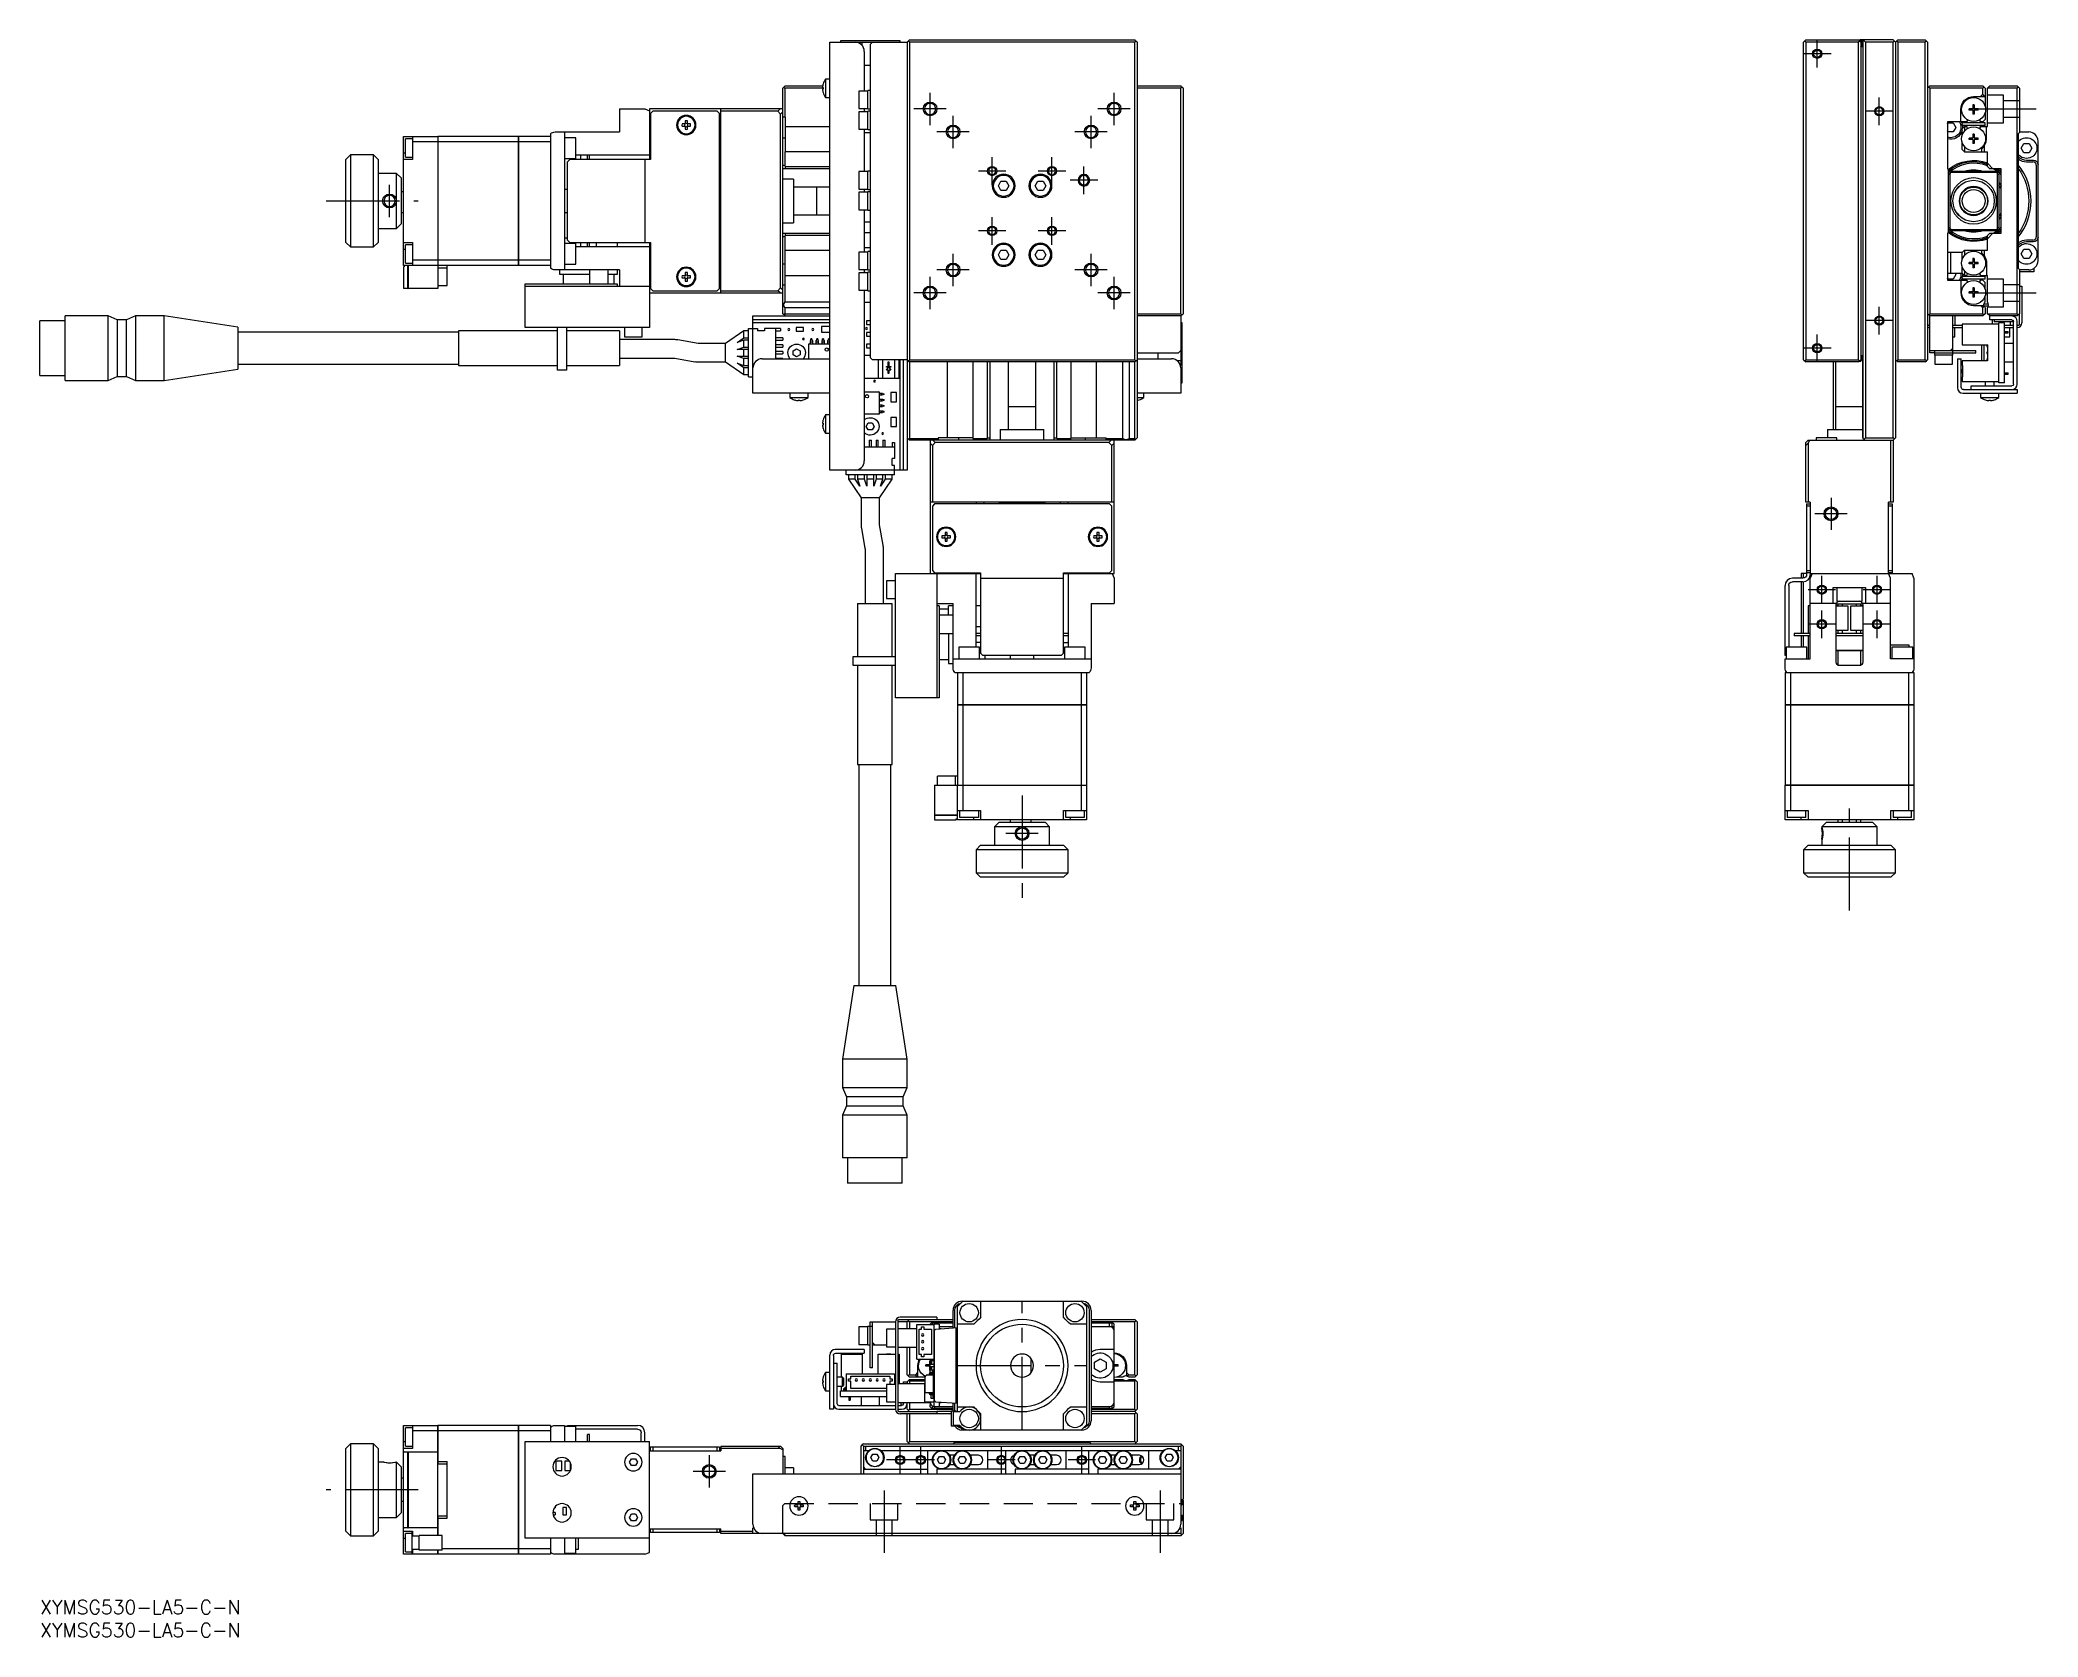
# Model space of a CAD drawing. Extents: x 0 to 434, y -8 to 339.
import ezdxf

# ---------------------------------------------------------------- set-up
doc = ezdxf.new("R2010")
doc.units = 0
doc.header["$LTSCALE"] = 0.5
doc.linetypes.add('CENTER', pattern=[50.8, 31.75, -6.35, 6.35, -6.35])
doc.linetypes.add('DASHED', pattern=[19.05, 12.7, -6.35])
for name, color, linetype in [('MSM_CENTER', 1, 'CENTER'), ('MSM_CONTINUOUS', 7, 'CONTINUOUS'), ('MSM_DASHED', 4, 'DASHED'), ('MSM_NARROW', 5, 'CONTINUOUS'), ('MSM_PART_NUMBER', 7, 'CONTINUOUS')]:
    doc.layers.add(name, color=color, linetype=linetype)
doc.styles.get("Standard").update_dxf_attribs({"font": 'txt.shx', "height": 1, "bigfont": 'bigfont.shx'})

# ---------------------------------------------------------------- blocks, each defined once
blk = doc.blocks.new('*U2')
at = {"layer": 'MSM_PART_NUMBER'}
blk.add_text('XYMSG530-LA5-C-N', height=3, dxfattribs=at).set_placement((0, -3))
blk = doc.blocks.new('*U3')
at = {"layer": 'MSM_PART_NUMBER'}
blk.add_text('XYMSG530-LA5-C-N', height=3, dxfattribs=at).set_placement((0, -8))

msp = doc.modelspace()

# ---------------------------------------------------------------- linework, layer by layer
at = {"layer": 'MSM_CENTER'}
for p, q in [((386.36, 333.14), (386.36, 339.14)), ((389.36, 336.14), (383.36, 336.14)), ((193.5, 320.64), (193.5, 327.64)), ((233.5, 320.64), (233.5, 327.64)), ((399.86, 320.64), (399.86, 326.64)), ((197, 324.14), (190, 324.14)), ((198.5, 315.64), (198.5, 322.64)), ((228.5, 315.64), (228.5, 322.64)), ((237, 324.14), (230, 324.14)), ((402.86, 323.64), (396.86, 323.64)), ((419.86, 324.14), (433.94, 324.14)), ((202, 319.14), (195, 319.14)), ((232, 319.14), (225, 319.14)), ((207, 307.64), (207, 313.64)), ((220, 307.64), (220, 313.64)), ((210, 310.64), (204, 310.64)), ((223, 310.64), (217, 310.64)), ((229.95, 308.64), (223.95, 308.64)), ((226.95, 305.64), (226.95, 311.64)), ((62.25, 304.14), (82.25, 304.14)), ((76, 300.64), (76, 307.64)), ((207, 294.64), (207, 300.64)), ((220, 294.64), (220, 300.64)), ((210, 297.64), (204, 297.64)), ((223, 297.64), (217, 297.64)), ((198.5, 285.64), (198.5, 292.64)), ((228.5, 285.64), (228.5, 292.64)), ((193.5, 280.64), (193.5, 287.64)), ((202, 289.14), (195, 289.14)), ((232, 289.14), (225, 289.14)), ((233.5, 280.64), (233.5, 287.64)), ((197, 284.14), (190, 284.14)), ((237, 284.14), (230, 284.14)), ((419.86, 284.14), (433.94, 284.14)), ((402.86, 278.14), (396.86, 278.14)), ((399.86, 275.14), (399.86, 281.14)), ((386.36, 269.14), (386.36, 275.14)), ((389.36, 272.14), (383.36, 272.14)), ((389.36, 239.64), (389.36, 232.64)), ((392.86, 236.14), (385.86, 236.14)), ((387.36, 216.64), (387.36, 222.64)), ((399.36, 216.64), (399.36, 222.64)), ((390.36, 219.64), (384.36, 219.64)), ((402.36, 219.64), (396.36, 219.64)), ((387.36, 209.14), (387.36, 215.14)), ((399.36, 209.14), (399.36, 215.14)), ((390.36, 212.14), (384.36, 212.14)), ((402.36, 212.14), (396.36, 212.14)), ((213.5, 174.89), (213.5, 149.89)), ((393.36, 149.89), (393.36, 174.89)), ((217, 166.64), (210, 166.64)), ((213.5, 37), (213.5, 65)), ((199.5, 51), (227.5, 51)), ((145.5, 31.5), (145.5, 24.5)), ((194.5, 30.5), (184, 30.5)), ((187, 27.5), (187, 33.5)), ((191.5, 27.5), (191.5, 33.5)), ((212, 30.5), (206, 30.5)), ((209, 27.5), (209, 33.5)), ((229.5, 30.5), (223.5, 30.5)), ((226.5, 27.5), (226.5, 33.5)), ((149, 28), (142, 28)), ((82.25, 24), (62.25, 24)), ((183.5, 23.84), (183.5, 10.3)), ((243.5, 23.84), (243.5, 10.3))]:
    msp.add_line(p, q, dxfattribs=at)
at = {"layer": 'MSM_CONTINUOUS'}
for p, q in [((174, 338.94), (174, 338.64)), ((187, 338.94), (174, 338.94)), ((187, 338.64), (187, 338.94)), ((189, 339.14), (188.5, 338.64)), ((189, 338.64), (188.75, 338.89)), ((189, 339.14), (238, 339.14)), ((238.25, 338.89), (238, 339.14)), ((238.25, 338.89), (238, 338.64)), ((238.5, 338.64), (238.25, 338.89)), ((383.86, 339.14), (383.36, 338.64)), ((383.86, 338.64), (383.61, 338.89)), ((383.86, 339.14), (395.36, 339.14)), ((395.36, 339.14), (395.61, 338.89)), ((395.61, 338.89), (395.36, 338.64)), ((395.46, 339.04), (395.66, 339.04)), ((395.51, 338.99), (395.66, 339.14)), ((395.61, 338.89), (395.86, 338.64)), ((402.86, 339.14), (395.66, 339.14)), ((396.16, 337.74), (396.16, 339.14)), ((396.86, 338.64), (396.36, 339.14)), ((396.36, 252.54), (396.36, 339.14)), ((402.86, 339.14), (403.36, 338.64)), ((403.11, 338.89), (402.86, 338.64)), ((403.36, 338.64), (403.86, 339.14)), ((403.86, 338.64), (403.61, 338.89)), ((403.86, 339.14), (409.86, 339.14)), ((410.11, 338.89), (409.86, 339.14)), ((410.11, 338.89), (409.86, 338.64)), ((410.36, 338.64), (410.11, 338.89)), ((171.7, 245.64), (171.7, 338.64)), ((171.7, 338.64), (188.5, 338.64)), ((178.75, 337.9), (178.75, 338.64)), ((179.2, 336.64), (179.2, 328.04)), ((181, 338.64), (180.5, 338.14)), ((180.5, 338.14), (180.5, 270.14)), ((188.5, 338.64), (188.5, 245.64)), ((238, 338.64), (189, 338.64)), ((189, 338.64), (189, 269.64)), ((238, 269.64), (238, 338.64)), ((238.5, 338.64), (238.5, 252.64)), ((383.36, 269.64), (383.36, 338.64)), ((395.36, 338.64), (383.86, 338.64)), ((383.86, 338.64), (383.86, 269.64)), ((395.36, 269.64), (395.36, 338.64)), ((395.86, 338.64), (395.86, 269.64)), ((395.86, 337.74), (396.16, 337.74)), ((395.96, 338.04), (395.96, 338.74)), ((396.86, 338.64), (396.86, 252.64)), ((402.86, 338.64), (396.86, 338.64)), ((402.86, 252.64), (402.86, 338.64)), ((403.36, 338.64), (403.36, 252.64)), ((409.86, 338.64), (403.86, 338.64)), ((403.86, 338.64), (403.86, 269.64)), ((409.86, 269.64), (409.86, 338.64)), ((410.36, 338.64), (410.36, 269.64)), ((170.8, 330.64), (170.8, 326.64)), ((171.7, 330.64), (170.8, 330.64)), ((179.2, 333.64), (180.5, 333.64)), ((161.5, 328.64), (162, 329.14)), ((161.5, 279.64), (161.5, 328.64)), ((161.7, 328.84), (161.9, 328.64)), ((161.9, 328.64), (161.9, 322.39)), ((170.24, 328.64), (161.9, 328.64)), ((162, 329.14), (170.15, 329.14)), ((170.11, 328.84), (170.24, 328.84)), ((170.24, 328.44), (170.11, 328.44)), ((170.24, 329.59), (170.24, 329.57)), ((170.24, 328.84), (170.24, 328.44)), ((170.24, 327.71), (170.24, 327.69)), ((170.8, 326.64), (171.7, 326.64)), ((178, 328.04), (178, 324.24)), ((180, 328.04), (178, 328.04)), ((180, 324.14), (180, 328.14)), ((180.5, 328.14), (180, 328.14)), ((238.5, 329.14), (248, 329.14)), ((248, 328.64), (238.5, 328.64)), ((248.25, 328.89), (248, 329.14)), ((248, 328.64), (248.25, 328.89)), ((248, 279.64), (248, 328.64)), ((248.5, 328.64), (248.25, 328.89)), ((248.5, 328.64), (248.5, 279.64)), ((410.36, 328.64), (410.86, 329.14)), ((410.86, 328.64), (410.61, 328.89)), ((410.86, 329.14), (422.36, 329.14)), ((410.86, 328.64), (410.86, 279.64)), ((422.36, 328.64), (410.86, 328.64)), ((420.36, 326.84), (422.86, 326.84)), ((422.36, 327.34), (421.86, 326.84)), ((422.36, 329.14), (422.86, 328.64)), ((422.61, 328.89), (422.36, 328.64)), ((422.36, 327.34), (422.36, 328.64)), ((422.72, 326.84), (422.36, 327.34)), ((422.86, 328.64), (422.86, 324.75)), ((423.36, 328.64), (423.86, 329.14)), ((423.36, 320.34), (423.36, 328.64)), ((429.86, 328.64), (423.36, 328.64)), ((423.86, 329.14), (429.86, 329.14)), ((429.86, 329.14), (430.36, 328.64)), ((430.11, 328.89), (429.86, 328.64)), ((429.86, 279.64), (429.86, 328.64)), ((430.36, 328.64), (430.36, 319.04)), ((126, 324.14), (126, 319.14)), ((126, 324.14), (131.5, 324.14)), ((131.5, 324.14), (132.5, 323.75)), ((132.5, 324.14), (132.5, 313.14)), ((161.5, 324.14), (132.5, 324.14)), ((133.2, 323.64), (132.7, 323.14)), ((132.7, 323.14), (132.7, 313.14)), ((147.2, 323.64), (133.2, 323.64)), ((140.26, 321.56), (140.26, 320.88)), ((140.74, 320.88), (140.74, 321.56)), ((147.7, 323.14), (147.2, 323.64)), ((147.7, 285.14), (147.7, 323.14)), ((148, 284.14), (148, 324.14)), ((160.39, 323.64), (148, 323.64)), ((160.39, 323.64), (160.89, 324.14)), ((161, 323.02), (160.39, 323.64)), ((161.5, 323.52), (161, 323.02)), ((161, 285.25), (161, 323.02)), ((162, 322.39), (161.5, 322.39)), ((162, 322.39), (162, 314.84)), ((178, 324.24), (180, 324.24)), ((178, 323.54), (178, 319.74)), ((180, 323.54), (178, 323.54)), ((179.2, 324.24), (179.2, 323.54)), ((180, 324.14), (180.5, 324.14)), ((180, 319.64), (180, 323.64)), ((180.5, 323.64), (180, 323.64)), ((417.56, 321.34), (417.56, 324.04)), ((419.04, 321.71), (418.82, 321.34)), ((420.16, 324.18), (419.36, 324.18)), ((419.36, 323.89), (419.36, 324.18)), ((420.16, 323.89), (419.36, 323.89)), ((419.89, 324.18), (419.89, 323.89)), ((420.51, 325.04), (420.22, 325.04)), ((420.22, 325.04), (420.22, 324.24)), ((420.51, 324.51), (420.22, 324.51)), ((420.22, 323.83), (420.22, 323.04)), ((420.22, 323.57), (420.51, 323.57)), ((420.51, 323.04), (420.22, 323.04)), ((420.51, 325.04), (420.51, 324.24)), ((420.51, 323.83), (420.51, 323.04)), ((421.36, 324.18), (420.57, 324.18)), ((421.36, 323.89), (420.57, 323.89)), ((420.83, 324.18), (420.83, 323.89)), ((421.36, 323.89), (421.36, 324.18)), ((421.91, 321.34), (421.83, 321.47)), ((422.36, 321.34), (422.86, 321.84)), ((422.86, 323.32), (422.86, 321.84)), ((422.96, 324.14), (423.36, 324.14)), ((79, 318.14), (86.5, 318.14)), ((79, 290.14), (79, 318.14)), ((79.5, 313.64), (79.5, 317.64)), ((81, 317.64), (79.5, 317.64)), ((81, 318.14), (81, 313.14)), ((86.5, 318.14), (86.5, 285.14)), ((86.5, 318.13), (86.51, 318.13)), ((104, 318.14), (86.51, 318.14)), ((86.51, 318.14), (86.51, 286.14)), ((104, 290.14), (104, 318.14)), ((104, 318.13), (104.01, 318.13)), ((111, 318.14), (104.01, 318.14)), ((104.01, 318.14), (104.01, 290.14)), ((111, 318.75), (111, 289.52)), ((112, 319.14), (126, 319.14)), ((114, 319.14), (114, 289.14)), ((116.5, 317.89), (114, 317.89)), ((116.5, 313.39), (116.5, 317.89)), ((140.26, 320.88), (139.58, 320.88)), ((139.58, 320.4), (140.26, 320.4)), ((140.26, 320.4), (140.26, 319.72)), ((141.42, 320.88), (140.74, 320.88)), ((140.74, 319.72), (140.74, 320.4)), ((140.74, 320.4), (141.42, 320.4)), ((161.5, 317.89), (162, 317.89)), ((162, 320.34), (171.7, 320.34)), ((178, 319.74), (180, 319.74)), ((179.2, 319.74), (179.2, 310.54)), ((179.2, 319.04), (180.5, 319.04)), ((180, 319.64), (180.5, 319.64)), ((418.82, 321.34), (414.66, 321.34)), ((414.66, 321.34), (414.66, 311.14)), ((414.66, 320.92), (414.79, 321.14)), ((414.79, 319.14), (414.66, 319.35)), ((414.79, 321.14), (415.94, 321.14)), ((415.94, 319.14), (414.79, 319.14)), ((415.94, 321.14), (416.52, 320.14)), ((416.52, 320.14), (415.94, 319.14)), ((417.86, 320.54), (417.86, 321.14)), ((422.86, 321.14), (417.86, 321.14)), ((422.86, 320.54), (417.86, 320.54)), ((418.36, 320.34), (417.86, 319.84)), ((417.86, 318.35), (417.86, 319.84)), ((418.36, 320.34), (418.36, 319.3)), ((418.36, 320.34), (418.82, 320.34)), ((418.82, 320.34), (418.9, 320.2)), ((420.16, 317.78), (419.36, 317.78)), ((419.36, 317.49), (419.36, 317.78)), ((420.16, 317.49), (419.36, 317.49)), ((419.89, 317.78), (419.89, 317.49)), ((420.51, 318.64), (420.22, 318.64)), ((420.22, 318.64), (420.22, 317.84)), ((420.51, 318.11), (420.22, 318.11)), ((420.22, 317.43), (420.22, 316.64)), ((420.22, 317.17), (420.51, 317.17)), ((420.51, 318.64), (420.51, 317.84)), ((420.51, 317.43), (420.51, 316.64)), ((421.36, 317.78), (420.57, 317.78)), ((421.36, 317.49), (420.57, 317.49)), ((420.83, 317.78), (420.83, 317.49)), ((421.36, 317.49), (421.36, 317.78)), ((421.69, 319.96), (421.91, 320.34)), ((422.36, 321.34), (421.91, 321.34)), ((421.91, 320.34), (423.36, 320.34)), ((422.86, 320.54), (422.86, 321.14)), ((423.16, 317.64), (423.16, 320.34)), ((430.06, 318.74), (430.36, 319.04)), ((430.06, 318.74), (430.06, 289.54)), ((430.36, 319.14), (432.36, 319.14)), ((434.36, 291.14), (434.36, 317.14)), ((67.5, 314.14), (66.5, 313.14)), ((66.5, 295.14), (66.5, 313.14)), ((67.5, 314.14), (67.5, 294.14)), ((72.5, 314.14), (67.5, 314.14)), ((72.5, 294.14), (72.5, 314.14)), ((73.5, 313.14), (72.5, 314.14)), ((73.5, 313.14), (73.5, 295.14)), ((79, 314.64), (79.5, 314.64)), ((81, 313.14), (79, 313.14)), ((79.5, 313.64), (81, 313.64)), ((86.5, 316.98), (81, 316.98)), ((86.5, 316.98), (86.51, 316.98)), ((104, 316.98), (86.51, 316.98)), ((104, 316.98), (104.01, 316.98)), ((111, 316.98), (104.01, 316.98)), ((114, 313.39), (116.5, 313.39)), ((115.2, 313.14), (114.7, 312.64)), ((132.7, 313.14), (115.2, 313.14)), ((116.5, 314.14), (132.7, 314.14)), ((117.5, 314.14), (117.5, 313.14)), ((119, 313.14), (119, 314.14)), ((119.5, 313.14), (119.5, 314.14)), ((131.5, 313.14), (131.5, 295.14)), ((148, 314.14), (147.7, 314.14)), ((161.9, 314.84), (161.9, 311.78)), ((171.7, 314.84), (161.9, 314.84)), ((417.86, 315.34), (417.86, 316.92)), ((417.86, 315.34), (418.36, 314.84)), ((418.36, 315.98), (418.36, 314.84)), ((418.36, 314.84), (423.36, 314.84)), ((420.51, 316.64), (420.22, 316.64)), ((422.16, 314.84), (422.16, 315.49)), ((422.66, 316.04), (422.66, 314.84)), ((423.36, 311.64), (423.36, 314.84)), ((430.71, 315.64), (431.29, 316.64)), ((431.29, 314.64), (430.71, 315.64)), ((431.29, 316.64), (432.44, 316.64)), ((432.44, 314.64), (431.29, 314.64)), ((431.86, 313.04), (433.36, 313.04)), ((432.44, 316.64), (433.02, 315.64)), ((433.02, 315.64), (432.44, 314.64)), ((77.5, 310.14), (73.5, 310.14)), ((77.5, 298.14), (77.5, 310.14)), ((77.5, 310.14), (78.5, 309.14)), ((78.5, 309.14), (78.5, 299.14)), ((114.7, 295.64), (114.7, 312.64)), ((147.7, 312.39), (148, 312.39)), ((147.8, 309.14), (147.7, 309.14)), ((147.8, 299.14), (147.8, 309.14)), ((148, 308.94), (147.8, 309.14)), ((161.9, 311.78), (161.5, 311.94)), ((171.7, 311.14), (161.5, 311.14)), ((163.8, 308.89), (161.5, 308.89)), ((161.9, 311.78), (162, 311.64)), ((162, 311.64), (171.7, 311.64)), ((162, 311.64), (162, 311.14)), ((163.8, 308.89), (163.8, 299.39)), ((178, 310.54), (178, 306.74)), ((180, 310.54), (178, 310.54)), ((180, 306.64), (180, 310.64)), ((180.5, 310.64), (180, 310.64)), ((207.3, 309.94), (207.24, 309.87)), ((207.3, 309.94), (207.39, 309.94)), ((208.35, 307.44), (208.92, 308.44)), ((208.92, 308.44), (210.08, 308.44)), ((210.08, 308.44), (210.65, 307.44)), ((216.35, 307.44), (216.92, 308.44)), ((216.92, 308.44), (218.08, 308.44)), ((218.08, 308.44), (218.65, 307.44)), ((219.61, 309.94), (219.7, 309.94)), ((219.76, 309.87), (219.7, 309.94)), ((414.66, 311.14), (414.86, 311.14)), ((414.86, 311.14), (414.86, 297.14)), ((414.86, 309.84), (415.16, 310.14)), ((415.36, 310.34), (415.16, 310.14)), ((415.16, 310.14), (415.16, 298.14)), ((415.36, 310.34), (415.66, 310.64)), ((425.36, 310.34), (415.36, 310.34)), ((415.66, 310.64), (425.06, 310.64)), ((423.36, 312.34), (424.57, 311.14)), ((423.86, 311.14), (423.36, 311.64)), ((426.36, 311.14), (423.86, 311.14)), ((425.56, 310.14), (425.06, 310.64)), ((425.56, 298.14), (425.56, 310.14)), ((425.56, 310.14), (425.86, 309.84)), ((425.86, 309.84), (425.86, 298.44)), ((426.36, 297.14), (426.36, 311.14)), ((431.86, 312.65), (433.24, 312.65)), ((433.98, 311.91), (433.98, 296.36)), ((79, 306.14), (78.5, 306.14)), ((114.7, 306.64), (114, 306.64)), ((171.7, 307.14), (163.8, 307.14)), ((168.8, 307.14), (168.8, 301.14)), ((178, 306.74), (180, 306.74)), ((178, 306.04), (178, 302.24)), ((180, 306.04), (178, 306.04)), ((179.2, 306.74), (179.2, 306.04)), ((180, 306.64), (180.5, 306.64)), ((180, 302.14), (180, 306.14)), ((180.5, 306.14), (180, 306.14)), ((208.92, 306.44), (208.35, 307.44)), ((210.08, 306.44), (208.92, 306.44)), ((210.65, 307.44), (210.08, 306.44)), ((216.92, 306.44), (216.35, 307.44)), ((218.08, 306.44), (216.92, 306.44)), ((218.65, 307.44), (218.08, 306.44)), ((416.8, 306.89), (416.94, 306.89)), ((416.94, 306.89), (417.16, 307.11)), ((416.94, 306.89), (416.94, 307.06)), ((417.16, 307.3), (417.16, 307.11)), ((418.99, 306.94), (418.92, 306.94)), ((418.99, 306.94), (419.05, 307)), ((421.67, 307), (421.74, 306.94)), ((421.81, 306.94), (421.74, 306.94)), ((78.5, 301.64), (79, 301.64)), ((114, 301.64), (114.7, 301.64)), ((163.8, 301.14), (171.7, 301.14)), ((178, 302.24), (180, 302.24)), ((179.2, 302.24), (179.2, 293.04)), ((180, 302.14), (180.5, 302.14)), ((416.94, 301.39), (416.8, 301.39)), ((416.94, 301.22), (416.94, 301.39)), ((417.16, 301.16), (416.94, 301.39)), ((417.16, 301.16), (417.16, 300.97)), ((73.5, 298.14), (77.5, 298.14)), ((78.5, 299.14), (77.5, 298.14)), ((114, 296.14), (114.7, 296.14)), ((114.7, 295.64), (115.2, 295.14)), ((147.7, 299.14), (147.8, 299.14)), ((148, 295.89), (147.7, 295.89)), ((147.8, 299.14), (148, 299.34)), ((161.5, 299.39), (163.8, 299.39)), ((161.5, 297.14), (171.7, 297.14)), ((161.5, 296.33), (161.9, 296.5)), ((162, 296.64), (161.9, 296.5)), ((161.9, 296.5), (161.9, 293.44)), ((162, 297.14), (162, 296.64)), ((171.7, 296.64), (162, 296.64)), ((179.2, 299.64), (180.5, 299.64)), ((180.5, 297.24), (179.2, 297.24)), ((414.86, 297.14), (414.66, 297.14)), ((414.66, 297.14), (414.66, 286.94)), ((415.16, 298.14), (414.86, 298.44)), ((415.16, 298.14), (415.66, 297.64)), ((415.36, 297.94), (425.36, 297.94)), ((425.06, 297.64), (415.66, 297.64)), ((424.57, 297.14), (423.36, 295.93)), ((423.36, 296.64), (423.86, 297.14)), ((423.36, 293.44), (423.36, 296.64)), ((423.86, 297.14), (426.36, 297.14)), ((425.36, 297.94), (425.06, 297.64)), ((425.36, 297.94), (425.56, 298.14)), ((425.86, 298.44), (425.56, 298.14)), ((433.24, 295.62), (431.86, 295.62)), ((66.5, 295.14), (67.5, 294.14)), ((67.5, 294.14), (72.5, 294.14)), ((72.5, 294.14), (73.5, 295.14)), ((79, 295.14), (81, 295.14)), ((79, 293.64), (79.5, 293.64)), ((79.5, 290.64), (79.5, 294.64)), ((81, 294.64), (79.5, 294.64)), ((81, 295.14), (81, 290.14)), ((86.5, 291.29), (81, 291.29)), ((86.5, 291.3), (86.51, 291.3)), ((104, 291.29), (86.51, 291.29)), ((104, 291.3), (104.01, 291.3)), ((111, 291.29), (104.01, 291.29)), ((116.5, 294.89), (114, 294.89)), ((115.2, 295.14), (132.7, 295.14)), ((116.5, 290.39), (116.5, 294.89)), ((132.7, 294.14), (116.5, 294.14)), ((117.5, 295.14), (117.5, 294.14)), ((119, 294.14), (119, 295.14)), ((119.5, 294.14), (119.5, 295.14)), ((121, 294.14), (121, 295.14)), ((125.5, 295.14), (125.5, 294.14)), ((132.5, 295.14), (132.5, 276.64)), ((132.7, 295.14), (132.7, 285.14)), ((147.7, 294.14), (148, 294.14)), ((161.9, 293.44), (171.7, 293.44)), ((162, 285.89), (162, 293.44)), ((178, 293.04), (178, 289.24)), ((180, 293.04), (178, 293.04)), ((179.2, 294.04), (180.5, 294.04)), ((180, 289.14), (180, 293.14)), ((180.5, 293.14), (180, 293.14)), ((208.35, 292.44), (208.92, 293.44)), ((208.92, 291.44), (208.35, 292.44)), ((208.92, 293.44), (210.08, 293.44)), ((210.08, 291.44), (208.92, 291.44)), ((210.08, 293.44), (210.65, 292.44)), ((210.65, 292.44), (210.08, 291.44)), ((216.35, 292.44), (216.92, 293.44)), ((216.92, 291.44), (216.35, 292.44)), ((216.92, 293.44), (218.08, 293.44)), ((218.08, 291.44), (216.92, 291.44)), ((218.08, 293.44), (218.65, 292.44)), ((218.65, 292.44), (218.08, 291.44)), ((417.86, 292.94), (414.66, 292.94)), ((415.36, 292.94), (415.36, 288.44)), ((418.36, 293.44), (417.86, 292.94)), ((417.86, 291.35), (417.86, 292.94)), ((418.36, 293.44), (418.36, 292.3)), ((418.36, 293.44), (423.36, 293.44)), ((420.51, 291.64), (420.22, 291.64)), ((420.22, 291.64), (420.22, 290.84)), ((420.51, 291.11), (420.22, 291.11)), ((420.51, 291.64), (420.51, 290.84)), ((422.16, 292.78), (422.16, 293.44)), ((422.66, 293.44), (422.66, 292.23)), ((430.71, 292.64), (431.29, 293.64)), ((431.29, 291.64), (430.71, 292.64)), ((431.29, 293.64), (432.44, 293.64)), ((432.44, 291.64), (431.29, 291.64)), ((433.36, 295.24), (431.86, 295.24)), ((432.44, 293.64), (433.02, 292.64)), ((433.02, 292.64), (432.44, 291.64)), ((86.5, 290.14), (79, 290.14)), ((79.2, 289.84), (79, 289.84)), ((79, 289.84), (79, 285.14)), ((79.2, 290.14), (79.2, 289.84)), ((79.5, 290.64), (81, 290.64)), ((80, 285.14), (80, 290.14)), ((80.01, 290.14), (80.01, 285.14)), ((86.5, 290.15), (86.51, 290.15)), ((86.51, 289.84), (86.5, 289.84)), ((86.51, 288.74), (86.5, 288.74)), ((104, 290.14), (86.51, 290.14)), ((86.51, 289.64), (88.5, 289.64)), ((88.5, 285.74), (88.5, 290.14)), ((104, 290.15), (104.01, 290.15)), ((111, 290.14), (104.01, 290.14)), ((126, 289.14), (112, 289.14)), ((113, 288.14), (113, 289.14)), ((119.5, 288.14), (113, 288.14)), ((113.75, 288.14), (113.75, 286.14)), ((114, 290.39), (116.5, 290.39)), ((119.5, 289.14), (119.5, 286.14)), ((123.5, 286.14), (123.5, 289.14)), ((125.5, 288.14), (123.5, 288.14)), ((124.75, 288.14), (124.75, 286.14)), ((125.5, 289.14), (125.5, 288.14)), ((126, 289.14), (126, 285.64)), ((140.26, 287.88), (139.58, 287.88)), ((139.58, 287.4), (140.26, 287.4)), ((140.26, 288.56), (140.26, 287.88)), ((140.26, 287.4), (140.26, 286.72)), ((140.74, 287.88), (140.74, 288.56)), ((141.42, 287.88), (140.74, 287.88)), ((140.74, 286.72), (140.74, 287.4)), ((140.74, 287.4), (141.42, 287.4)), ((162, 290.39), (161.5, 290.39)), ((162, 287.94), (171.7, 287.94)), ((178, 289.24), (180, 289.24)), ((178, 288.54), (178, 284.74)), ((180, 288.54), (178, 288.54)), ((179.2, 289.24), (179.2, 288.54)), ((180, 289.14), (180.5, 289.14)), ((180, 284.64), (180, 288.64)), ((180.5, 288.64), (180, 288.64)), ((414.66, 288.44), (417.86, 288.44)), ((414.79, 287.14), (414.66, 287.35)), ((414.66, 286.94), (418.82, 286.94)), ((415.94, 287.14), (414.79, 287.14)), ((416.52, 288.14), (415.94, 287.14)), ((416.35, 288.44), (416.52, 288.14)), ((417.56, 286.94), (417.56, 284.24)), ((417.86, 288.44), (417.86, 289.92)), ((417.86, 288.44), (418.36, 287.94)), ((417.86, 287.14), (417.86, 287.74)), ((422.86, 287.74), (417.86, 287.74)), ((422.86, 287.14), (417.86, 287.14)), ((418.36, 288.98), (418.36, 287.94)), ((418.36, 287.94), (418.82, 287.94)), ((418.9, 288.07), (418.82, 287.94)), ((418.82, 286.94), (419.04, 286.56)), ((420.16, 290.78), (419.36, 290.78)), ((419.36, 290.49), (419.36, 290.78)), ((420.16, 290.49), (419.36, 290.49)), ((419.89, 290.78), (419.89, 290.49)), ((420.22, 290.43), (420.22, 289.64)), ((420.22, 290.17), (420.51, 290.17)), ((420.51, 289.64), (420.22, 289.64)), ((420.51, 290.43), (420.51, 289.64)), ((421.36, 290.78), (420.57, 290.78)), ((421.36, 290.49), (420.57, 290.49)), ((420.83, 290.78), (420.83, 290.49)), ((421.36, 290.49), (421.36, 290.78)), ((421.91, 287.94), (421.69, 288.31)), ((421.83, 286.8), (421.91, 286.94)), ((421.91, 287.94), (423.36, 287.94)), ((422.36, 286.94), (421.91, 286.94)), ((422.86, 286.44), (422.36, 286.94)), ((422.86, 287.14), (422.86, 287.74)), ((423.16, 290.64), (423.16, 287.94)), ((423.36, 282.2), (423.36, 287.94)), ((430.36, 289.24), (430.06, 289.54)), ((430.36, 289.24), (430.36, 279.64)), ((432.36, 289.14), (430.36, 289.14)), ((433.46, 288.74), (430.36, 288.74)), ((433.46, 289.47), (433.46, 288.74)), ((80, 285.14), (79, 285.14)), ((80, 285.15), (80.01, 285.15)), ((86.5, 285.14), (80.01, 285.14)), ((86.51, 286.14), (86.5, 286.14)), ((86.5, 285.74), (88.5, 285.74)), ((105.5, 286.14), (125.5, 286.14)), ((105.5, 276.64), (105.5, 286.14)), ((105.5, 285.64), (132.5, 285.64)), ((125.5, 286.14), (125.5, 285.64)), ((132.5, 284.14), (161.5, 284.14)), ((132.7, 285.14), (133.2, 284.64)), ((133.2, 284.64), (147.2, 284.64)), ((147.2, 284.64), (147.7, 285.14)), ((148, 284.64), (160.39, 284.64)), ((160.39, 284.64), (161, 285.25)), ((160.89, 284.14), (160.39, 284.64)), ((161, 285.25), (161.5, 284.75)), ((161.5, 285.89), (162, 285.89)), ((161.9, 285.89), (161.9, 282.2)), ((178, 284.74), (180, 284.74)), ((179.2, 284.74), (179.2, 247.64)), ((180, 284.64), (180.5, 284.64)), ((420.16, 284.38), (419.36, 284.38)), ((419.36, 284.09), (419.36, 284.38)), ((420.16, 284.09), (419.36, 284.09)), ((419.89, 284.38), (419.89, 284.09)), ((420.51, 285.24), (420.22, 285.24)), ((420.22, 285.24), (420.22, 284.44)), ((420.51, 284.71), (420.22, 284.71)), ((420.22, 284.03), (420.22, 283.24)), ((420.22, 283.77), (420.51, 283.77)), ((420.51, 283.24), (420.22, 283.24)), ((420.51, 285.24), (420.51, 284.44)), ((420.51, 284.03), (420.51, 283.24)), ((421.36, 284.38), (420.57, 284.38)), ((421.36, 284.09), (420.57, 284.09)), ((420.83, 284.38), (420.83, 284.09)), ((421.36, 284.09), (421.36, 284.38)), ((422.86, 284.95), (422.86, 286.44)), ((422.86, 282.2), (422.86, 283.52)), ((423.36, 283.94), (422.95, 283.94)), ((422.96, 284.14), (423.36, 284.14)), ((430.36, 285.64), (430.86, 285.64)), ((430.86, 285.64), (430.86, 277.64)), ((0, 266.19), (0, 278.09)), ((5.5, 278.09), (0, 278.09)), ((5.5, 265.14), (5.5, 279.14)), ((14.8, 279.14), (5.5, 279.14)), ((14.8, 265.14), (14.8, 279.14)), ((16.8, 278.29), (14.8, 279.14)), ((16.8, 278.29), (16.8, 265.99)), ((18.8, 278.29), (16.8, 278.29)), ((20.8, 279.14), (18.8, 278.29)), ((18.8, 265.99), (18.8, 278.29)), ((20.8, 279.14), (20.8, 265.14)), ((27, 279.14), (20.8, 279.14)), ((27, 265.14), (27, 279.14)), ((43, 276.71), (27, 279.14)), ((155, 262.34), (155, 279.14)), ((155, 279.14), (171.7, 279.14)), ((171.7, 278.34), (155, 278.34)), ((162, 279.14), (161.5, 279.64)), ((161.9, 279.64), (161.7, 279.44)), ((161.9, 282.2), (171.7, 282.2)), ((171.7, 280.88), (161.9, 280.88)), ((161.9, 280.88), (161.9, 279.64)), ((161.9, 279.64), (171.7, 279.64)), ((179.2, 282.14), (180.5, 282.14)), ((179.7, 278.1), (179.7, 277.3)), ((180.5, 278.1), (179.7, 278.1)), ((238.5, 279.64), (248, 279.64)), ((248, 279.14), (238.5, 279.14)), ((248.25, 279.39), (248, 279.64)), ((248, 279.14), (248.25, 279.39)), ((248, 279.14), (248, 268.39)), ((248.25, 279.39), (248.5, 279.64)), ((410.86, 279.14), (410.36, 279.64)), ((410.61, 279.39), (410.86, 279.64)), ((410.86, 279.64), (422.36, 279.64)), ((410.86, 271.14), (410.86, 279.14)), ((422.36, 279.14), (410.86, 279.14)), ((415.86, 270.64), (415.86, 279.14)), ((416.36, 277.14), (416.36, 279.14)), ((420.36, 281.44), (422.62, 281.44)), ((421.86, 281.44), (422.36, 280.94)), ((422.36, 280.94), (422.64, 281.32)), ((422.36, 279.64), (422.36, 280.94)), ((422.36, 279.64), (422.61, 279.39)), ((422.86, 279.64), (422.36, 279.14)), ((422.62, 281.44), (422.64, 281.32)), ((423.59, 281.74), (422.63, 281.74)), ((422.64, 281.32), (422.86, 280.88)), ((423.57, 281.24), (422.66, 281.24)), ((422.86, 280.88), (422.86, 279.64)), ((423.36, 279.64), (423.36, 280.88)), ((423.36, 279.64), (429.86, 279.64)), ((423.86, 279.14), (423.36, 279.64)), ((423.86, 278.34), (423.86, 279.14)), ((429.86, 279.14), (423.86, 279.14)), ((428.66, 278.34), (423.86, 278.34)), ((424.36, 278.34), (424.36, 277.39)), ((424.86, 278.34), (424.86, 277.84)), ((428.86, 277.84), (428.86, 278.28)), ((429.86, 279.64), (430.11, 279.39)), ((430.36, 279.64), (429.86, 279.14)), ((430.36, 277.34), (430.36, 279.64)), ((43, 276.71), (43, 267.57)), ((91, 275.64), (43, 275.64)), ((91, 275.89), (91, 268.39)), ((112.5, 275.89), (91, 275.89)), ((132.5, 276.64), (105.5, 276.64)), ((112.5, 267.39), (112.5, 276.64)), ((114.5, 276.64), (114.5, 267.39)), ((126, 275.89), (114.5, 275.89)), ((126, 275.89), (126, 268.39)), ((137.81, 274), (126, 274)), ((127.1, 276.64), (127.1, 274.64)), ((127.1, 274.64), (130.9, 274.64)), ((130.9, 274.64), (130.9, 276.64)), ((143.09, 273.15), (138.68, 273.93)), ((153, 275.89), (149, 273.14)), ((151.55, 273.39), (153, 274.39)), ((153, 273.89), (151.55, 273.39)), ((153, 274.39), (153, 275.89)), ((154, 275.89), (153, 275.89)), ((153, 274.39), (154, 274.39)), ((153, 272.39), (153, 273.89)), ((154, 273.89), (153, 273.89)), ((154, 265.89), (154, 276.39)), ((154, 276.39), (156, 276.39)), ((171.7, 277.64), (155, 277.64)), ((156, 276.39), (156, 275.89)), ((157.5, 275.89), (156, 275.89)), ((157.5, 276.39), (157.5, 275.89)), ((161, 276.39), (157.5, 276.39)), ((160, 269.84), (160, 276.39)), ((160, 275.89), (161, 275.89)), ((161.5, 274.39), (160, 274.39)), ((160, 273.89), (161.5, 273.89)), ((161, 276.39), (161, 275.89)), ((161.5, 274.39), (161.5, 273.89)), ((164.36, 276.62), (164.36, 275.82)), ((165.96, 276.62), (164.36, 276.62)), ((164.36, 275.82), (165.96, 275.82)), ((165.96, 275.82), (165.96, 276.62)), ((167.48, 273.82), (167.6, 273.89)), ((167.48, 273.09), (167.48, 273.82)), ((167.6, 273.89), (167.6, 274.14)), ((167.8, 274.14), (167.6, 274.14)), ((167.8, 274.14), (167.8, 273.89)), ((167.8, 273.89), (167.91, 273.82)), ((167.91, 273.82), (167.91, 273.09)), ((168.75, 273.82), (168.87, 273.89)), ((168.75, 273.09), (168.75, 273.82)), ((168.87, 273.89), (168.87, 274.14)), ((169.07, 274.14), (168.87, 274.14)), ((169.07, 274.14), (169.07, 273.89)), ((169.07, 273.89), (169.18, 273.82)), ((169.18, 273.82), (169.18, 273.09)), ((169.87, 276.84), (169.87, 275.59)), ((171.7, 276.84), (169.87, 276.84)), ((169.87, 275.59), (171.7, 275.59)), ((170.02, 273.82), (170.14, 273.89)), ((170.02, 273.09), (170.02, 273.82)), ((170.14, 273.89), (170.14, 274.14)), ((170.34, 274.14), (170.14, 274.14)), ((170.34, 274.14), (170.34, 273.89)), ((170.34, 273.89), (170.45, 273.82)), ((170.45, 273.82), (170.45, 273.09)), ((171.29, 273.82), (171.41, 273.89)), ((171.29, 273.09), (171.29, 273.82)), ((171.41, 273.89), (171.41, 274.14)), ((171.61, 274.14), (171.41, 274.14)), ((171.61, 274.14), (171.61, 273.89)), ((171.61, 273.89), (171.7, 273.83)), ((179.7, 277.3), (180.5, 277.3)), ((179.7, 275.56), (179.7, 274.76)), ((180.5, 275.56), (179.7, 275.56)), ((179.7, 274.76), (180.5, 274.76)), ((248.3, 277.64), (248, 277.64)), ((248.3, 264.64), (248.3, 277.64)), ((410.56, 277.14), (410.86, 277.14)), ((415.86, 277.14), (417.86, 277.14)), ((415.86, 276.64), (417.86, 276.64)), ((415.86, 274.64), (416.26, 274.64)), ((416.26, 274.64), (416.26, 276.64)), ((417.86, 277.39), (417.86, 272.89)), ((425.86, 277.39), (417.86, 277.39)), ((428.86, 277.84), (424.86, 277.84)), ((427.06, 277.64), (425.86, 277.64)), ((425.86, 264.64), (425.86, 277.64)), ((427.06, 264.64), (427.06, 277.64)), ((427.06, 277.14), (429.06, 277.14)), ((427.06, 276.64), (429.06, 276.64)), ((427.06, 275.76), (427.86, 275.76)), ((427.06, 275.51), (427.86, 275.51)), ((427.06, 274.64), (428.26, 274.64)), ((427.86, 275.51), (427.86, 275.76)), ((428.26, 274.64), (428.26, 276.64)), ((428.36, 277.14), (428.36, 277.84)), ((429.06, 264.34), (429.06, 277.94)), ((429.86, 264.34), (429.86, 277.94)), ((429.86, 277.14), (430.16, 277.14)), ((126, 270), (137.81, 270)), ((137.99, 269.99), (142.39, 269.21)), ((149, 273.14), (143.26, 273.14)), ((149, 269.14), (149, 273.14)), ((151.55, 271.89), (153, 272.39)), ((154, 271.89), (151.55, 271.89)), ((153, 269.89), (151.55, 270.39)), ((151.55, 270.39), (154, 270.39)), ((153, 272.39), (154, 272.39)), ((153, 270.39), (153, 271.89)), ((153, 268.39), (153, 269.89)), ((154, 269.89), (153, 269.89)), ((157, 269.84), (171.7, 269.84)), ((161.5, 272.89), (160, 272.89)), ((160, 272.39), (161.5, 272.39)), ((161.5, 271.39), (160, 271.39)), ((160, 270.89), (161.5, 270.89)), ((161.5, 269.89), (160, 269.89)), ((161.5, 272.89), (161.5, 272.39)), ((161.5, 271.39), (161.5, 270.89)), ((161.5, 269.89), (161.5, 269.84)), ((163.75, 271.57), (164.5, 272)), ((163.75, 270.7), (163.75, 271.57)), ((164.5, 270.27), (163.75, 270.7)), ((164.5, 272), (165.25, 271.57)), ((165.25, 270.7), (164.5, 270.27)), ((165.25, 271.57), (165.25, 270.7)), ((167.15, 269.84), (167.15, 272.99)), ((167.25, 273.09), (171.7, 273.09)), ((167.48, 273.53), (167.91, 273.53)), ((168.75, 273.53), (169.18, 273.53)), ((170.02, 273.53), (170.45, 273.53)), ((171.29, 273.53), (171.7, 273.53)), ((179.2, 270.64), (180.5, 270.64)), ((179.7, 273.02), (179.7, 272.22)), ((180.5, 273.02), (179.7, 273.02)), ((179.7, 272.22), (180.5, 272.22)), ((180.5, 270.14), (181, 269.64)), ((188.5, 269.64), (181, 269.64)), ((182.25, 269.64), (182.25, 265.64)), ((183.25, 265.64), (183.25, 269.64)), ((185.75, 269.64), (185.75, 265.64)), ((186.75, 265.64), (186.75, 269.64)), ((187, 245.64), (187, 269.64)), ((187.7, 245.64), (187.7, 269.64)), ((188.5, 269.64), (188.75, 269.39)), ((188.75, 269.39), (189, 269.64)), ((188.75, 269.39), (189, 269.14)), ((189, 269.64), (238, 269.64)), ((238, 269.64), (238.25, 269.39)), ((238, 269.14), (238.25, 269.39)), ((238.25, 269.39), (238.5, 269.64)), ((238.5, 271.14), (247.5, 271.14)), ((238.5, 269.84), (246, 269.84)), ((243, 271.14), (243, 269.84)), ((248, 269.39), (247.26, 269.39)), ((247.5, 271.14), (248, 271.64)), ((383.36, 269.64), (383.86, 269.14)), ((383.61, 269.39), (383.86, 269.64)), ((383.86, 269.64), (395.36, 269.64)), ((395.36, 269.64), (395.61, 269.39)), ((395.61, 269.39), (395.36, 269.14)), ((395.86, 269.64), (395.61, 269.39)), ((395.86, 270.54), (396.26, 270.54)), ((395.96, 269.54), (395.96, 270.24)), ((396.26, 252.64), (396.26, 270.54)), ((403.86, 269.14), (403.36, 269.64)), ((403.61, 269.39), (403.86, 269.64)), ((403.86, 269.64), (409.86, 269.64)), ((410.11, 269.39), (409.86, 269.64)), ((409.86, 269.14), (410.11, 269.39)), ((410.11, 269.39), (410.36, 269.64)), ((410.86, 271.64), (420.86, 271.64)), ((411.86, 271.14), (410.86, 271.14)), ((411.86, 271.64), (411.86, 270.64)), ((411.86, 271.14), (420.86, 271.14)), ((415.86, 270.64), (411.86, 270.64)), ((411.96, 270.64), (411.96, 268.64)), ((415.86, 272.14), (415.36, 271.64)), ((415.76, 268.64), (415.76, 270.64)), ((416.86, 269.84), (417.66, 269.84)), ((416.86, 269.84), (416.86, 263.54)), ((417.66, 263.64), (417.66, 269.84)), ((417.86, 272.89), (423.36, 272.89)), ((417.86, 269.39), (417.86, 268.39)), ((423.36, 269.39), (417.86, 269.39)), ((420.86, 271.14), (420.86, 271.64)), ((422.16, 269.39), (422.16, 272.89)), ((422.66, 269.39), (422.66, 272.89)), ((423.36, 272.89), (423.36, 269.39)), ((429.06, 273.14), (427.06, 273.14)), ((0, 266.19), (5.5, 266.19)), ((5.5, 265.14), (14.8, 265.14)), ((14.8, 265.14), (16.8, 265.99)), ((16.8, 265.99), (18.8, 265.99)), ((18.8, 265.99), (20.8, 265.14)), ((20.8, 265.14), (27, 265.14)), ((27, 265.14), (43, 267.57)), ((43, 268.64), (91, 268.64)), ((91, 268.39), (112.5, 268.39)), ((114.5, 267.39), (112.5, 267.39)), ((114.5, 268.39), (126, 268.39)), ((143.26, 269.14), (149, 269.14)), ((149, 269.14), (153, 266.39)), ((153, 267.89), (151.55, 268.89)), ((151.55, 268.89), (153, 268.39)), ((153, 268.39), (154, 268.39)), ((153, 266.39), (153, 267.89)), ((154, 267.89), (153, 267.89)), ((153, 266.39), (154, 266.39)), ((154, 265.89), (155, 265.89)), ((179.2, 265.64), (186.75, 265.64)), ((184.05, 268.04), (184.05, 268.19)), ((184.05, 268.19), (184.42, 268.19)), ((184.44, 268.04), (184.05, 268.04)), ((184.05, 267.36), (184.44, 268.04)), ((184.42, 267.36), (184.05, 267.36)), ((184.42, 269.14), (184.57, 269.14)), ((184.42, 268.19), (184.42, 269.14)), ((184.42, 266.66), (184.42, 267.36)), ((184.57, 266.66), (184.42, 266.66)), ((184.56, 268.04), (184.95, 267.36)), ((184.95, 268.04), (184.56, 268.04)), ((184.57, 269.14), (184.57, 268.19)), ((184.57, 268.19), (184.95, 268.19)), ((184.57, 267.36), (184.57, 266.66)), ((184.95, 267.36), (184.57, 267.36)), ((184.95, 268.19), (184.95, 268.04)), ((189, 269.14), (189, 252.54)), ((238, 269.14), (189, 269.14)), ((197.3, 252.64), (197.3, 269.14)), ((202.8, 269.14), (202.8, 252.54)), ((206, 252.64), (206, 269.14)), ((206.5, 269.14), (206.5, 252.14)), ((210.5, 269.14), (210.5, 254.44)), ((216.5, 254.44), (216.5, 269.14)), ((220.5, 252.14), (220.5, 269.14)), ((221, 269.14), (221, 252.64)), ((224.2, 252.54), (224.2, 269.14)), ((229.7, 252.64), (229.7, 269.14)), ((235.44, 252.54), (235.44, 269.14)), ((236.76, 269.14), (236.76, 252.54)), ((238, 252.54), (238, 269.14)), ((247.92, 268.39), (248, 268.39)), ((248, 267.84), (248, 262.34)), ((395.36, 269.14), (383.86, 269.14)), ((389.86, 269.14), (389.86, 254.44)), ((390.36, 269.14), (390.36, 254.44)), ((395.66, 269.24), (395.46, 269.24)), ((409.86, 269.14), (403.86, 269.14)), ((411.96, 268.64), (415.76, 268.64)), ((417.86, 268.39), (417.96, 268.39)), ((417.96, 267.59), (417.86, 267.59)), ((417.86, 267.59), (417.86, 266.69)), ((417.96, 267.21), (417.86, 267.21)), ((417.96, 267.06), (417.86, 267.06)), ((417.96, 266.69), (417.86, 266.69)), ((417.86, 265.89), (417.86, 264.89)), ((417.86, 265.89), (417.96, 265.89)), ((417.96, 268.39), (417.96, 265.89)), ((427.06, 269.14), (429.06, 269.14)), ((427.06, 266.76), (427.86, 266.76)), ((427.06, 266.51), (427.86, 266.51)), ((427.86, 266.51), (427.86, 266.76)), ((171.7, 262.34), (155, 262.34)), ((163, 262.34), (163, 261.44)), ((163, 261.44), (167, 261.44)), ((164.05, 260.88), (164.07, 260.88)), ((164.8, 260.88), (165.2, 260.88)), ((164.8, 260.75), (164.8, 260.88)), ((165.2, 260.88), (165.2, 260.75)), ((165.93, 260.88), (165.95, 260.88)), ((167, 261.44), (167, 262.34)), ((179.2, 262.69), (182.35, 262.69)), ((182.45, 262.59), (182.45, 257.89)), ((182.45, 262.36), (183.18, 262.36)), ((183.18, 261.93), (182.45, 261.93)), ((182.45, 261.09), (183.18, 261.09)), ((183.18, 260.66), (182.45, 260.66)), ((182.89, 262.36), (182.89, 261.93)), ((182.89, 261.09), (182.89, 260.66)), ((183.18, 262.36), (183.25, 262.25)), ((183.25, 262.05), (183.18, 261.93)), ((183.18, 261.09), (183.25, 260.98)), ((183.25, 260.78), (183.18, 260.66)), ((183.25, 262.25), (183.5, 262.25)), ((183.5, 262.05), (183.25, 262.05)), ((183.25, 260.98), (183.5, 260.98)), ((183.5, 260.78), (183.25, 260.78)), ((183.5, 262.05), (183.5, 262.25)), ((183.5, 260.78), (183.5, 260.98)), ((186.2, 262.51), (184.95, 262.51)), ((184.95, 262.51), (184.95, 260.51)), ((186.2, 260.51), (186.2, 262.51)), ((248, 262.34), (238.5, 262.34)), ((238.5, 261.44), (240, 261.44)), ((238.93, 260.88), (238.95, 260.88)), ((240, 261.44), (240, 262.34)), ((248, 264.64), (248.3, 264.64)), ((417.86, 264.89), (425.86, 264.89)), ((418.06, 262.34), (429.86, 262.34)), ((418.16, 263.14), (429.86, 263.14)), ((419.86, 263.14), (419.86, 263.94)), ((419.86, 263.94), (428.66, 263.94)), ((421.86, 262.34), (421.86, 261.44)), ((421.86, 261.44), (425.86, 261.44)), ((422.86, 264.89), (422.86, 263.94)), ((422.91, 260.88), (422.94, 260.88)), ((423.66, 260.88), (424.06, 260.88)), ((423.66, 260.75), (423.66, 260.88)), ((424.06, 260.88), (424.06, 260.75)), ((424.79, 260.88), (424.81, 260.88)), ((424.86, 263.94), (424.86, 264.89)), ((427.06, 264.64), (425.86, 264.64)), ((425.86, 261.44), (425.86, 262.34)), ((429.86, 263.14), (429.86, 262.34)), ((170.24, 256.59), (170.24, 256.57)), ((170.8, 257.64), (170.8, 253.64)), ((171.7, 257.64), (170.8, 257.64)), ((182.35, 257.79), (179.2, 257.79)), ((182.45, 259.82), (183.18, 259.82)), ((183.18, 259.39), (182.45, 259.39)), ((182.45, 258.55), (183.18, 258.55)), ((183.18, 258.12), (182.45, 258.12)), ((182.89, 259.82), (182.89, 259.39)), ((182.89, 258.55), (182.89, 258.12)), ((183.18, 259.82), (183.25, 259.71)), ((183.25, 259.51), (183.18, 259.39)), ((183.18, 258.55), (183.25, 258.44)), ((183.25, 258.24), (183.18, 258.12)), ((183.25, 259.71), (183.5, 259.71)), ((183.5, 259.51), (183.25, 259.51)), ((183.25, 258.44), (183.5, 258.44)), ((183.5, 258.24), (183.25, 258.24)), ((183.5, 259.51), (183.5, 259.71)), ((183.5, 258.24), (183.5, 258.44)), ((184.95, 260.51), (186.2, 260.51)), ((186.2, 257.11), (184.95, 257.11)), ((184.95, 257.11), (184.95, 255.11)), ((186.2, 255.11), (186.2, 257.11)), ((210.5, 259.44), (216.5, 259.44)), ((390.36, 259.44), (396.26, 259.44)), ((170.11, 255.84), (170.24, 255.84)), ((170.24, 255.44), (170.11, 255.44)), ((170.24, 255.84), (170.24, 255.44)), ((170.24, 254.71), (170.24, 254.69)), ((170.8, 253.64), (171.7, 253.64)), ((179.2, 252.14), (179.25, 252.14)), ((179.25, 250.64), (179.25, 252.14)), ((179.63, 255.14), (180.07, 255.89)), ((180.07, 254.39), (179.63, 255.14)), ((180.07, 255.89), (180.93, 255.89)), ((180.93, 254.39), (180.07, 254.39)), ((180.25, 252.14), (180.75, 252.14)), ((180.25, 252.14), (180.25, 250.64)), ((180.75, 250.64), (180.75, 252.14)), ((180.93, 255.89), (181.37, 255.14)), ((181.37, 255.14), (180.93, 254.39)), ((181.75, 252.14), (182.25, 252.14)), ((181.75, 252.14), (181.75, 250.64)), ((182.25, 250.64), (182.25, 252.14)), ((183.25, 252.14), (183.75, 252.14)), ((183.25, 252.14), (183.25, 250.64)), ((183.75, 250.64), (183.75, 252.14)), ((184.95, 255.11), (186.2, 255.11)), ((188.5, 252.64), (188.8, 252.34)), ((188.8, 252.34), (189, 252.54)), ((189, 252.14), (188.8, 252.34)), ((189, 252.54), (195.25, 252.54)), ((238, 252.14), (189, 252.14)), ((193.5, 252.14), (193.5, 223.14)), ((194.11, 252.14), (194.61, 251.64)), ((202.8, 252.64), (195.25, 252.64)), ((195.25, 252.64), (195.25, 252.14)), ((199.75, 252.14), (199.75, 252.64)), ((202.8, 252.54), (205.86, 252.54)), ((205.86, 252.54), (205.69, 252.14)), ((205.86, 252.54), (206, 252.64)), ((206, 252.64), (206.5, 252.64)), ((208.75, 254.44), (218.25, 254.44)), ((208.75, 254.44), (208.75, 252.14)), ((218.25, 252.14), (218.25, 254.44)), ((220.5, 252.64), (221, 252.64)), ((221, 252.64), (221.14, 252.54)), ((221.31, 252.14), (221.14, 252.54)), ((221.14, 252.54), (224.2, 252.54)), ((224.2, 252.64), (231.75, 252.64)), ((227.25, 252.64), (227.25, 252.14)), ((231.75, 252.14), (231.75, 252.64)), ((231.75, 252.54), (235.44, 252.54)), ((232.39, 251.64), (232.89, 252.14)), ((233.5, 223.14), (233.5, 252.14)), ((236.76, 252.54), (238, 252.54)), ((238.5, 252.64), (238, 252.14)), ((238, 252.54), (238.2, 252.34)), ((383.86, 251.64), (384.36, 252.14)), ((384.67, 252.14), (384.36, 251.52)), ((384.36, 252.14), (402.86, 252.14)), ((390.61, 252.64), (386.11, 252.64)), ((386.11, 252.64), (386.11, 252.14)), ((388.61, 254.44), (396.26, 254.44)), ((388.61, 254.44), (388.61, 252.64)), ((390.61, 252.14), (390.61, 252.64)), ((396.26, 252.64), (396.36, 252.54)), ((396.36, 252.54), (396.56, 252.34)), ((396.56, 252.34), (396.86, 252.64)), ((396.56, 252.34), (396.76, 252.14)), ((396.86, 252.64), (402.86, 252.64)), ((402.36, 238.64), (402.36, 252.14)), ((402.86, 252.64), (403.11, 252.39)), ((403.36, 252.64), (402.86, 252.14)), ((402.86, 252.14), (402.86, 238.64)), ((185.75, 250.64), (179.2, 250.64)), ((185.25, 251.64), (185.75, 251.64)), ((185.25, 251.64), (185.25, 250.64)), ((185.75, 248.14), (185.25, 248.14)), ((185.25, 246.64), (185.25, 248.14)), ((185.75, 251.64), (185.75, 248.14)), ((194, 251.02), (193.5, 251.52)), ((194.61, 251.64), (194, 251.02)), ((194, 251.02), (194, 238.64)), ((232.39, 251.64), (194.61, 251.64)), ((233, 251.02), (232.39, 251.64)), ((233.5, 251.52), (233, 251.02)), ((233, 238.64), (233, 251.02)), ((383.86, 238.64), (383.86, 251.64)), ((384.36, 251.52), (383.86, 251.02)), ((384.36, 251.52), (384.36, 238.64)), ((188.5, 245.64), (171.7, 245.64)), ((175.25, 244.64), (175.25, 245.64)), ((185.75, 244.64), (175.25, 244.64)), ((175.75, 244.64), (175.75, 243.64)), ((177.25, 243.64), (175.75, 243.64)), ((175.75, 243.64), (178.5, 239.64)), ((177.25, 243.64), (177.25, 244.64)), ((178.25, 242.18), (177.25, 243.64)), ((177.75, 244.64), (177.75, 243.64)), ((179.25, 243.64), (177.75, 243.64)), ((177.75, 243.64), (178.25, 242.18)), ((179.25, 243.64), (179.25, 244.64)), ((179.75, 242.18), (179.25, 243.64)), ((179.75, 244.64), (179.75, 242.18)), ((181.25, 243.64), (179.75, 243.64)), ((181.25, 242.18), (181.25, 244.64)), ((181.75, 243.64), (181.25, 242.18)), ((181.75, 244.64), (181.75, 243.64)), ((183.25, 243.64), (181.75, 243.64)), ((182.5, 239.64), (185.25, 243.64)), ((183.75, 243.64), (182.75, 242.18)), ((182.75, 242.18), (183.25, 243.64)), ((183.25, 243.64), (183.25, 244.64)), ((183.75, 244.64), (183.75, 243.64)), ((185.25, 243.64), (183.75, 243.64)), ((185.75, 246.64), (185.25, 246.64)), ((185.25, 243.64), (185.25, 244.64)), ((185.75, 244.64), (185.75, 246.64)), ((182.5, 239.64), (178.5, 239.64)), ((178.5, 239.64), (178.5, 233.9)), ((182.5, 233.9), (182.5, 239.64)), ((233.5, 238.64), (193.5, 238.64)), ((194.5, 238.34), (194, 237.84)), ((194, 237.84), (194, 223.84)), ((232.5, 238.34), (194.5, 238.34)), ((203.5, 238.64), (203.5, 238.34)), ((205.25, 238.34), (205.25, 238.64)), ((208.7, 238.64), (208.5, 238.44)), ((218.5, 238.44), (208.5, 238.44)), ((208.5, 238.44), (208.5, 238.34)), ((218.5, 238.44), (218.3, 238.64)), ((218.5, 238.34), (218.5, 238.44)), ((221.75, 238.64), (221.75, 238.34)), ((223.5, 238.34), (223.5, 238.64)), ((233, 237.84), (232.5, 238.34)), ((233, 223.84), (233, 237.84)), ((384.86, 238.64), (383.86, 238.64)), ((384.06, 238.34), (384.86, 238.34)), ((384.06, 238.34), (384.06, 222.94)), ((384.86, 237.84), (384.06, 237.84)), ((384.86, 238.64), (384.86, 222.94)), ((402.86, 238.64), (401.86, 238.64)), ((401.86, 223.14), (401.86, 238.64)), ((401.86, 238.34), (402.66, 238.34)), ((402.66, 237.84), (401.86, 237.84)), ((402.66, 238.34), (402.66, 223.34)), ((178.58, 233.03), (179.35, 228.62)), ((183.29, 229.32), (182.52, 233.73)), ((196.76, 231.38), (196.08, 231.38)), ((196.08, 230.9), (196.76, 230.9)), ((196.76, 232.06), (196.76, 231.38)), ((196.76, 230.9), (196.76, 230.22)), ((197.24, 231.38), (197.24, 232.06)), ((197.92, 231.38), (197.24, 231.38)), ((197.24, 230.9), (197.92, 230.9)), ((197.24, 230.22), (197.24, 230.9)), ((229.76, 231.38), (229.08, 231.38)), ((229.08, 230.9), (229.76, 230.9)), ((229.76, 232.06), (229.76, 231.38)), ((229.76, 230.9), (229.76, 230.22)), ((230.24, 231.38), (230.24, 232.06)), ((230.92, 231.38), (230.24, 231.38)), ((230.24, 230.22), (230.24, 230.9)), ((230.24, 230.9), (230.92, 230.9)), ((179.37, 228.45), (179.37, 216.64)), ((183.37, 216.64), (183.37, 228.45)), ((184, 221.54), (184, 217.74)), ((186, 221.54), (184, 221.54)), ((186, 196.14), (186, 223.14)), ((186, 223.14), (204.5, 223.14)), ((194, 223.84), (194.5, 223.34)), ((194.5, 223.34), (204.5, 223.34)), ((195, 223.14), (195, 196.14)), ((203.5, 207.14), (203.5, 223.34)), ((204.5, 223.34), (204.5, 205.84)), ((204.5, 222.14), (222.5, 222.14)), ((222.5, 205.84), (222.5, 223.34)), ((222.5, 223.34), (232.5, 223.34)), ((222.5, 223.14), (233.5, 223.14)), ((223.5, 223.34), (223.5, 207.14)), ((232.5, 223.34), (233, 223.84)), ((233.12, 223.14), (233.5, 222.14)), ((233.5, 222.14), (233.5, 216.64)), ((383.26, 222.14), (380.96, 222.14)), ((382.86, 223.14), (382.86, 222.14)), ((384.06, 223.14), (382.86, 223.14)), ((383.36, 222.14), (383.36, 223.14)), ((384.06, 223.84), (384.86, 223.84)), ((384.86, 223.34), (384.06, 223.34)), ((385.25, 223.14), (384.86, 222.14)), ((384.86, 223.14), (401.86, 223.14)), ((384.86, 204.64), (384.86, 222.14)), ((401.86, 223.84), (402.66, 223.84)), ((402.66, 223.34), (401.86, 223.34)), ((402.26, 222.14), (401.88, 223.14)), ((401.88, 223.14), (406.98, 223.14)), ((402.26, 204.64), (402.26, 222.14)), ((407.36, 222.14), (406.98, 223.14)), ((407.36, 222.14), (407.36, 202.64)), ((184, 217.74), (186, 217.74)), ((379.36, 205.34), (379.36, 220.54)), ((380.16, 220.54), (380.16, 207.14)), ((383.26, 221.34), (380.96, 221.34)), ((382.86, 221.34), (382.86, 210.14)), ((383.36, 210.14), (383.36, 221.34)), ((389.86, 220.14), (396.86, 220.14)), ((389.86, 216.64), (389.86, 220.14)), ((390.61, 220.14), (390.61, 217.14)), ((396.11, 217.14), (396.11, 220.14)), ((396.86, 220.14), (396.86, 216.64)), ((177.75, 216.64), (185.25, 216.64)), ((177.75, 216.64), (177.75, 205.14)), ((185.25, 205.14), (185.25, 216.64)), ((195, 216.64), (198.5, 216.64)), ((195.5, 216.14), (195, 216.14)), ((195.5, 216.14), (195.5, 196.14)), ((197.5, 215.39), (195.5, 215.39)), ((198.5, 214.14), (195.5, 214.14)), ((197.5, 214.14), (197.5, 216.14)), ((198.5, 216.14), (197.5, 216.14)), ((198.5, 202.64), (198.5, 216.64)), ((204.5, 216.14), (203.5, 216.14)), ((228.5, 216.64), (228.5, 202.64)), ((228.5, 216.64), (233.5, 216.64)), ((384.86, 216.14), (384.36, 216.14)), ((384.36, 216.14), (384.36, 210.14)), ((390.49, 216.64), (384.86, 216.64)), ((390.46, 203.94), (390.46, 216.34)), ((390.86, 216.14), (390.46, 216.14)), ((393.11, 216.04), (390.46, 216.04)), ((390.49, 216.64), (390.49, 216.55)), ((390.49, 216.55), (390.52, 216.63)), ((390.49, 216.54), (396.24, 216.54)), ((390.61, 217.14), (396.11, 217.14)), ((390.86, 216.54), (390.86, 216.04)), ((391.86, 216.04), (391.86, 216.54)), ((393.11, 210.84), (393.11, 216.04)), ((393.61, 216.04), (393.61, 210.84)), ((396.26, 216.04), (393.61, 216.04)), ((394.86, 216.54), (394.86, 216.04)), ((395.86, 216.04), (395.86, 216.54)), ((396.26, 216.14), (395.86, 216.14)), ((396.21, 216.62), (396.24, 216.55)), ((396.24, 216.64), (396.24, 216.55)), ((402.26, 216.64), (396.24, 216.64)), ((396.26, 216.34), (396.26, 203.94)), ((195.5, 210.14), (198.5, 210.14)), ((197.5, 210.14), (197.5, 203.64)), ((203.5, 211.64), (204.5, 211.64)), ((204.5, 210.14), (203.5, 210.14)), ((204.5, 209.64), (203.5, 209.64)), ((223.5, 210.14), (222.5, 210.14)), ((223.5, 209.64), (222.5, 209.64)), ((384.86, 210.14), (381.36, 210.14)), ((381.36, 210.14), (381.36, 209.64)), ((384.86, 209.64), (381.36, 209.64)), ((382.86, 209.64), (382.86, 207.14)), ((383.36, 207.14), (383.36, 209.64)), ((384.36, 209.64), (384.36, 204.64)), ((390.46, 210.84), (393.11, 210.84)), ((396.26, 210.14), (390.46, 210.14)), ((396.26, 209.64), (390.46, 209.64)), ((390.86, 210.84), (390.86, 210.14)), ((391.86, 210.14), (391.86, 210.84)), ((393.61, 210.84), (396.26, 210.84)), ((394.86, 210.84), (394.86, 210.14)), ((395.86, 210.14), (395.86, 210.84)), ((176.75, 203.14), (176.75, 205.14)), ((176.75, 205.14), (186, 205.14)), ((197.5, 204.39), (195.5, 204.39)), ((198.5, 204.64), (228.5, 204.64)), ((204.25, 207.14), (199.75, 207.14)), ((199.75, 207.14), (199.75, 204.64)), ((204.5, 208.14), (203.5, 208.14)), ((204.25, 204.64), (204.25, 207.14)), ((204.5, 205.84), (205, 205.34)), ((222, 205.34), (205, 205.34)), ((205.5, 204.64), (205.5, 205.34)), ((211, 204.64), (211, 205.34)), ((216, 205.34), (216, 204.64)), ((222, 205.34), (222.5, 205.84)), ((222.5, 208.14), (223.5, 208.14)), ((227.25, 207.14), (222.75, 207.14)), ((222.75, 207.14), (222.75, 204.64)), ((227.25, 204.64), (227.25, 207.14)), ((379.36, 205.84), (379.61, 205.84)), ((379.61, 205.34), (379.36, 205.34)), ((379.36, 202.64), (379.36, 204.64)), ((379.36, 204.64), (384.86, 204.64)), ((384.11, 207.14), (379.61, 207.14)), ((379.61, 207.14), (379.61, 204.64)), ((384.11, 204.64), (384.11, 207.14)), ((390.46, 206.54), (396.26, 206.54)), ((396.26, 206.34), (390.46, 206.34)), ((390.86, 206.34), (390.86, 203.24)), ((395.86, 203.24), (395.86, 206.34)), ((402.26, 207.64), (406.31, 207.64)), ((407.36, 204.64), (402.26, 204.64)), ((407.11, 207.14), (402.61, 207.14)), ((402.61, 207.14), (402.61, 204.64)), ((406.31, 207.64), (406.31, 207.14)), ((407.11, 204.64), (407.11, 207.14)), ((186, 203.14), (176.75, 203.14)), ((177.75, 203.14), (177.75, 181.64)), ((185.25, 181.64), (185.25, 203.14)), ((197.5, 203.64), (198.5, 203.64)), ((198.88, 201.64), (228.12, 201.64)), ((199.5, 201.64), (199.5, 194.65)), ((200.65, 201.64), (200.65, 194.65)), ((226.35, 201.64), (226.35, 194.65)), ((227.5, 201.64), (227.5, 194.65)), ((379.36, 201.64), (379.36, 194.65)), ((379.36, 201.64), (407.36, 201.64)), ((380.52, 201.64), (380.52, 194.65)), ((395.46, 203.14), (391.26, 203.14)), ((406.21, 201.64), (406.21, 194.65)), ((407.36, 201.64), (407.36, 194.65)), ((195.5, 196.14), (186, 196.14)), ((199.5, 194.65), (227.5, 194.65)), ((199.5, 194.64), (199.5, 177.15)), ((227.5, 194.64), (199.5, 194.64)), ((199.51, 194.64), (199.51, 194.65)), ((200.65, 194.64), (200.65, 177.15)), ((200.66, 194.64), (200.66, 194.65)), ((226.34, 194.64), (226.34, 194.65)), ((226.35, 194.64), (226.35, 177.15)), ((227.49, 194.64), (227.49, 194.65)), ((227.5, 194.64), (227.5, 177.15)), ((379.36, 194.65), (407.36, 194.65)), ((379.36, 194.64), (379.36, 177.15)), ((407.36, 194.64), (379.36, 194.64)), ((379.37, 194.64), (379.37, 194.65)), ((380.52, 194.64), (380.52, 194.65)), ((380.52, 194.64), (380.52, 177.15)), ((406.21, 194.64), (406.21, 194.65)), ((406.21, 194.64), (406.21, 177.15)), ((407.35, 194.64), (407.35, 194.65)), ((407.36, 194.64), (407.36, 177.15)), ((177.75, 181.64), (185.25, 181.64)), ((178, 181.64), (178, 133.64)), ((185, 133.64), (185, 181.64)), ((195.1, 177.14), (195.1, 179.14)), ((199.5, 179.14), (195.1, 179.14)), ((199, 177.15), (199, 179.14)), ((194.5, 177.14), (194.5, 170.65)), ((194.5, 177.14), (227.5, 177.14)), ((195.5, 177.14), (195.5, 177.15)), ((195.5, 177.15), (227.5, 177.15)), ((198.1, 177.15), (198.1, 177.14)), ((199.2, 177.15), (199.2, 177.14)), ((199.5, 169.64), (199.5, 177.14)), ((199.51, 177.14), (199.51, 177.15)), ((200.65, 177.14), (200.65, 171.64)), ((200.66, 177.14), (200.66, 177.15)), ((226.34, 177.14), (226.34, 177.15)), ((226.35, 177.14), (226.35, 171.64)), ((227.49, 177.14), (227.49, 177.15)), ((227.5, 177.14), (227.5, 169.64)), ((379.36, 177.15), (407.36, 177.15)), ((407.36, 177.14), (379.36, 177.14)), ((379.36, 169.64), (379.36, 177.14)), ((379.37, 177.14), (379.37, 177.15)), ((380.52, 177.14), (380.52, 177.15)), ((380.52, 177.14), (380.52, 171.64)), ((406.21, 177.14), (406.21, 177.15)), ((406.21, 177.14), (406.21, 171.64)), ((407.35, 177.14), (407.35, 177.15)), ((407.36, 177.14), (407.36, 169.64)), ((194.5, 170.65), (199.5, 170.65)), ((194.5, 170.64), (194.5, 169.64)), ((199.5, 170.64), (194.5, 170.64)), ((194.5, 169.64), (199.2, 169.64)), ((194.51, 170.64), (194.51, 170.65)), ((199.2, 169.64), (199.2, 169.84)), ((199.2, 169.84), (199.5, 169.84)), ((199.5, 171.64), (204.5, 171.64)), ((227.5, 169.64), (199.5, 169.64)), ((200, 170.14), (200, 171.64)), ((204, 170.14), (200, 170.14)), ((203, 169.64), (203, 170.14)), ((204, 171.64), (204, 170.14)), ((204.5, 171.64), (204.5, 169.64)), ((211, 169.14), (211, 169.64)), ((215.5, 169.14), (215.5, 169.64)), ((222.5, 171.64), (227.5, 171.64)), ((222.5, 169.64), (222.5, 171.64)), ((223, 170.14), (223, 171.64)), ((227, 170.14), (223, 170.14)), ((224, 169.64), (224, 170.14)), ((227, 171.64), (227, 170.14)), ((379.36, 171.64), (384.36, 171.64)), ((407.36, 169.64), (379.36, 169.64)), ((379.86, 171.64), (379.86, 170.14)), ((383.86, 170.14), (379.86, 170.14)), ((382.86, 169.64), (382.86, 170.14)), ((383.86, 170.14), (383.86, 171.64)), ((384.36, 171.64), (384.36, 169.64)), ((390.86, 169.64), (390.86, 169.14)), ((391.86, 169.14), (391.86, 169.64)), ((394.86, 169.64), (394.86, 169.14)), ((395.86, 169.14), (395.86, 169.64)), ((402.36, 171.64), (407.36, 171.64)), ((402.36, 169.64), (402.36, 171.64)), ((402.86, 171.64), (402.86, 170.14)), ((406.86, 170.14), (402.86, 170.14)), ((403.86, 169.64), (403.86, 170.14)), ((406.86, 170.14), (406.86, 171.64)), ((207.5, 168.14), (208.5, 169.14)), ((207.5, 168.14), (207.5, 164.14)), ((219.5, 168.14), (207.5, 168.14)), ((208.5, 169.14), (218.5, 169.14)), ((218.5, 169.14), (219.5, 168.14)), ((219.5, 164.14), (219.5, 168.14)), ((387.36, 168.14), (388.36, 169.14)), ((399.36, 168.14), (387.36, 168.14)), ((387.36, 168.14), (387.36, 167.89)), ((387.36, 165.39), (387.36, 165.14)), ((387.36, 165.14), (387.36, 164.14)), ((388.36, 169.14), (398.36, 169.14)), ((398.36, 169.14), (399.36, 168.14)), ((399.36, 164.14), (399.36, 168.14)), ((204.5, 164.14), (203.5, 163.14)), ((223.5, 163.14), (203.5, 163.14)), ((203.5, 163.14), (203.5, 158.14)), ((204.5, 164.14), (222.5, 164.14)), ((223.5, 163.14), (222.5, 164.14)), ((223.5, 158.14), (223.5, 163.14)), ((384.36, 164.14), (383.36, 163.14)), ((403.36, 163.14), (383.36, 163.14)), ((383.36, 163.14), (383.36, 158.14)), ((384.36, 164.14), (402.36, 164.14)), ((403.36, 163.14), (402.36, 164.14)), ((403.36, 158.14), (403.36, 163.14)), ((203.5, 158.14), (223.5, 158.14)), ((203.5, 158.14), (204.5, 157.14)), ((222.5, 157.14), (204.5, 157.14)), ((222.5, 157.14), (223.5, 158.14)), ((383.36, 158.14), (403.36, 158.14)), ((383.36, 158.14), (384.36, 157.14)), ((402.36, 157.14), (384.36, 157.14)), ((402.36, 157.14), (403.36, 158.14)), ((176.93, 133.64), (174.5, 117.64)), ((176.93, 133.64), (186.07, 133.64)), ((188.5, 117.64), (186.07, 133.64)), ((188.5, 117.64), (174.5, 117.64)), ((174.5, 117.64), (174.5, 111.44)), ((188.5, 111.44), (188.5, 117.64)), ((174.5, 111.44), (188.5, 111.44)), ((174.5, 111.44), (175.35, 109.44)), ((187.65, 109.44), (175.35, 109.44)), ((175.35, 109.44), (175.35, 107.44)), ((187.65, 109.44), (188.5, 111.44)), ((187.65, 107.44), (187.65, 109.44)), ((175.35, 107.44), (174.5, 105.44)), ((188.5, 105.44), (174.5, 105.44)), ((174.5, 105.44), (174.5, 96.14)), ((175.35, 107.44), (187.65, 107.44)), ((188.5, 105.44), (187.65, 107.44)), ((188.5, 96.14), (188.5, 105.44)), ((188.5, 96.14), (174.5, 96.14)), ((175.55, 96.14), (175.55, 90.64)), ((187.45, 90.64), (187.45, 96.14)), ((187.45, 90.64), (175.55, 90.64)), ((186.7, 61), (195, 61)), ((195, 61.5), (187, 61.5)), ((188.5, 60.5), (189, 61)), ((195, 61.5), (195, 61)), ((195, 61), (198.5, 61)), ((198.5, 59.18), (198.5, 63)), ((198.88, 59.21), (198.88, 63)), ((199.5, 41), (199.5, 63.85)), ((200.65, 65), (226.35, 65)), ((204.5, 65), (204.5, 61.5)), ((222.5, 61.5), (222.5, 65)), ((227.5, 63.85), (227.5, 38.15)), ((228.12, 63), (228.12, 39)), ((228.5, 63), (228.5, 39)), ((228.5, 61), (238, 61)), ((238, 61), (238.5, 60.5)), ((178, 59.4), (178, 55.6)), ((180, 59.4), (178, 59.4)), ((180, 55.5), (180, 59.5)), ((181, 59.5), (180, 59.5)), ((180.5, 50.5), (180.5, 60.5)), ((180.5, 60.5), (186, 60.5)), ((181, 50.5), (181, 60.5)), ((184, 58.9), (184, 55.1)), ((186, 58.9), (184, 58.9)), ((186, 60.5), (186, 41.5)), ((186.5, 60.8), (186.5, 41.2)), ((188.5, 60.5), (186.5, 60.5)), ((190.6, 59), (186.5, 59)), ((188.5, 59), (188.5, 60.5)), ((188.75, 60.75), (189, 60.5)), ((198.5, 60.5), (189, 60.5)), ((189, 60.5), (189, 59)), ((190.6, 52.43), (190.6, 59.93)), ((190.6, 59.93), (194.3, 59.93)), ((191.1, 58.93), (191.65, 58.93)), ((191.1, 53.43), (191.1, 58.93)), ((191.65, 59.43), (192.15, 59.43)), ((191.65, 58.93), (191.65, 59.43)), ((192.15, 59.43), (192.15, 58.93)), ((192.15, 58.93), (193.8, 58.93)), ((194, 60.5), (193.5, 60)), ((193.5, 60), (193.5, 59.93)), ((193.8, 58.93), (193.8, 53.43)), ((194, 59.93), (194, 60.3)), ((194, 60.3), (198.5, 60.3)), ((195.5, 60), (194.3, 60)), ((194.3, 60), (194.3, 42)), ((194.5, 60.3), (194.5, 60)), ((194.5, 43.38), (194.5, 58.62)), ((194.78, 58.92), (199.5, 59.25)), ((195.5, 60), (195.5, 58.97)), ((195.5, 59.5), (198.5, 59.5)), ((195.92, 59), (195.5, 59)), ((199.2, 42.77), (199.2, 59.23)), ((203, 60), (199.5, 60)), ((227.5, 60), (224, 60)), ((238, 60.5), (228.5, 60.5)), ((228.5, 60.3), (233, 60.3)), ((228.5, 59.5), (232.5, 59.5)), ((232.5, 59.5), (232.5, 60.3)), ((232.5, 59.5), (233.5, 59.5)), ((233.5, 60), (233, 60.5)), ((233, 60.3), (233, 59.5)), ((233.5, 42), (233.5, 60)), ((238, 60.5), (238.25, 60.75)), ((238, 49), (238, 60.5)), ((238.5, 60.5), (238.5, 49)), ((171.7, 41.5), (171.7, 53.3)), ((172.5, 53.2), (172.5, 41.5)), ((179.2, 54.5), (172.9, 54.5)), ((173, 53.7), (179.2, 53.7)), ((174.25, 48.5), (174.25, 53.5)), ((174.25, 53.5), (178.75, 53.5)), ((178, 55.6), (180, 55.6)), ((178.75, 53.5), (178.75, 49.2)), ((179.2, 54.5), (179.2, 53.7)), ((180, 55.5), (180.5, 55.5)), ((181.5, 55.5), (181, 56)), ((181, 55.5), (184, 55.5)), ((182.25, 49.2), (182.25, 53.5)), ((182.25, 53.5), (183.25, 53.5)), ((183.25, 53.5), (183.25, 53.4)), ((185.75, 53.4), (183.25, 53.4)), ((184, 55.1), (186, 55.1)), ((184.05, 53.4), (184.05, 53.5)), ((184.95, 53.5), (184.05, 53.5)), ((184.42, 53.4), (184.42, 53.5)), ((184.57, 53.4), (184.57, 53.5)), ((184.95, 53.4), (184.95, 53.5)), ((185.75, 53.5), (185.75, 53.4)), ((185.75, 53.5), (186, 53.5)), ((186.5, 55), (190.6, 55)), ((186.5, 53.5), (186.75, 53.5)), ((186.75, 53.5), (186.75, 47)), ((188.5, 49), (188.5, 55)), ((189, 55), (189, 49)), ((190.6, 52.43), (194.3, 52.43)), ((191.65, 53.43), (191.1, 53.43)), ((191.65, 52.93), (191.65, 53.43)), ((192.15, 52.93), (191.65, 52.93)), ((192.15, 53.43), (192.15, 52.93)), ((193.8, 53.43), (192.15, 53.43)), ((193.5, 52.43), (193.5, 52)), ((215.5, 49.5), (215.5, 52.5)), ((229.25, 51.72), (230.5, 52.44)), ((233.5, 54.5), (230.5, 54.5)), ((230.5, 52.44), (231.75, 51.72)), ((170.24, 48.45), (170.24, 48.43)), ((170.8, 49.5), (170.8, 45.5)), ((171.7, 49.5), (170.8, 49.5)), ((172.5, 51.5), (173.3, 51.5)), ((173.3, 42.7), (173.3, 51.5)), ((174.5, 48.5), (173.3, 48.5)), ((174.5, 46.5), (174.5, 48.5)), ((174.7, 48.3), (174.5, 48.5)), ((174.7, 48.3), (174.7, 46.7)), ((175.25, 49.2), (175.25, 45.5)), ((175.25, 49.2), (185.75, 49.2)), ((175.75, 48.15), (176.25, 48.15)), ((175.75, 47.65), (175.75, 48.15)), ((176.25, 48.7), (184.75, 48.7)), ((176.25, 48.15), (176.25, 48.7)), ((181, 50.5), (180.5, 50.5)), ((184.75, 48.7), (184.75, 48.15)), ((184.75, 48.15), (185.25, 48.15)), ((185.25, 48.15), (185.25, 47.65)), ((185.75, 49.2), (185.75, 46.9)), ((189, 48.5), (188.5, 49)), ((188.5, 47.5), (189, 48)), ((189, 49), (188.75, 48.75)), ((189, 47.6), (188.8, 47.8)), ((189, 49), (190.3, 49)), ((192.42, 48.5), (189, 48.5)), ((189, 48), (192.42, 48)), ((190.8, 49.5), (190.3, 49)), ((190.3, 49), (190.8, 48.65)), ((190.8, 51), (190.8, 48.5)), ((192.42, 45.2), (192.42, 48.58)), ((192.45, 48.65), (192.77, 48.97)), ((192.6, 50.86), (192.6, 51.15)), ((193.39, 51.15), (192.6, 51.15)), ((193.39, 50.86), (192.6, 50.86)), ((192.84, 49), (194.1, 49)), ((193.13, 51.15), (193.13, 50.86)), ((193.31, 49.11), (193.31, 49)), ((193.45, 52), (193.5, 52)), ((193.45, 51.21), (193.45, 52)), ((193.5, 51.46), (193.45, 51.47)), ((193.45, 50), (193.45, 50.8)), ((193.5, 50.54), (193.45, 50.53)), ((193.45, 50), (193.5, 50)), ((194.3, 52), (193.5, 52)), ((193.5, 49.41), (193.5, 52)), ((194.3, 51.25), (193.5, 51.25)), ((194.3, 50.75), (193.5, 50.75)), ((194.07, 50), (193.5, 50)), ((194.06, 49.5), (193.5, 49.5)), ((193.54, 49.11), (193.54, 49)), ((193.97, 49.44), (193.64, 49.44)), ((193.64, 49.21), (193.97, 49.21)), ((193.75, 51.25), (193.75, 52)), ((193.75, 50), (193.75, 50.75)), ((193.75, 49.44), (193.75, 49.5)), ((193.75, 49), (193.75, 49.21)), ((193.87, 51.25), (193.87, 52)), ((193.87, 50), (193.87, 50.75)), ((193.87, 49.44), (193.87, 49.5)), ((193.87, 49), (193.87, 49.21)), ((194.07, 49.54), (194.07, 50.05)), ((194.07, 50.05), (194.3, 50.05)), ((194.07, 49.8), (194.3, 49.8)), ((194.07, 49.73), (194.3, 49.73)), ((194.2, 48.9), (194.2, 45.2)), ((194.3, 48.31), (194.2, 48.31)), ((194.3, 49.5), (194.3, 49.5)), ((229.25, 50.28), (229.25, 51.72)), ((230.5, 49.56), (229.25, 50.28)), ((231.75, 50.28), (230.5, 49.56)), ((231.75, 51.72), (231.75, 50.28)), ((233.5, 52), (233.54, 52)), ((233.54, 51.47), (233.5, 51.46)), ((233.54, 50.53), (233.5, 50.54)), ((233.5, 50), (233.54, 50)), ((233.5, 48), (235.44, 48)), ((233.54, 51.21), (233.54, 52)), ((233.54, 50), (233.54, 50.8)), ((234.4, 51.15), (233.6, 51.15)), ((234.4, 50.86), (233.6, 50.86)), ((233.87, 50.86), (233.87, 51.15)), ((235.44, 48.5), (234.11, 48.5)), ((234.4, 50.86), (234.4, 51.15)), ((236.2, 51), (236.2, 48.74)), ((236.7, 49), (236.2, 49.5)), ((236.31, 48.73), (236.2, 48.74)), ((236.31, 48.73), (236.7, 49)), ((236.76, 48.5), (236.31, 48.73)), ((236.7, 49), (238, 49)), ((238, 48.5), (236.76, 48.5)), ((236.76, 48), (238, 48)), ((238.25, 48.75), (238, 49)), ((238, 48.5), (238.5, 49)), ((238, 48), (238.5, 47.5)), ((238.2, 47.8), (238, 47.6)), ((170.11, 47.7), (170.24, 47.7)), ((170.24, 47.3), (170.11, 47.3)), ((170.24, 47.7), (170.24, 47.3)), ((170.24, 46.57), (170.24, 46.55)), ((170.8, 45.5), (171.7, 45.5)), ((173.3, 46.5), (174.5, 46.5)), ((174, 44.3), (174, 45.5)), ((174, 45.5), (184, 45.5)), ((174, 44.3), (184, 44.3)), ((174.25, 45.5), (174.25, 46.5)), ((174.5, 46.5), (174.7, 46.7)), ((174.79, 45.5), (174.79, 46.05)), ((174.79, 46.05), (175.02, 46.05)), ((175.02, 45.5), (175.02, 46.3)), ((175.02, 46.3), (175.25, 46.3)), ((176.25, 47.65), (175.75, 47.65)), ((175.87, 44.3), (175.87, 43.5)), ((175.87, 43.5), (176.12, 43.5)), ((176.12, 44.3), (176.12, 43.5)), ((176.25, 46), (176.25, 47.65)), ((184, 46), (176.25, 46)), ((178.5, 44.3), (178.5, 42.3)), ((182.5, 42.3), (182.5, 44.3)), ((184, 46.9), (184, 43.1)), ((186, 46.9), (184, 46.9)), ((184.75, 47.65), (184.75, 46.9)), ((185.25, 47.65), (184.75, 47.65)), ((192.42, 47), (186.5, 47)), ((187.7, 47.5), (188.5, 47.5)), ((187.7, 47), (187.7, 47.5)), ((188.5, 47.5), (188.5, 47)), ((189, 47.6), (189, 47)), ((192.42, 47.6), (189, 47.6)), ((192.3, 46.9), (192.3, 43.1)), ((192.42, 46.9), (192.3, 46.9)), ((194.1, 45.1), (192.52, 45.1)), ((193.31, 45.1), (193.31, 44.99)), ((193.54, 45.1), (193.54, 44.99)), ((193.64, 44.89), (193.97, 44.89)), ((193.97, 44.66), (193.64, 44.66)), ((193.75, 44.89), (193.75, 45.1)), ((193.75, 43.83), (193.75, 44.66)), ((194.3, 43.83), (193.75, 43.83)), ((194.07, 44.56), (194.07, 44.05)), ((194.3, 44.36), (194.07, 44.36)), ((194.3, 44.3), (194.07, 44.3)), ((194.3, 44.05), (194.07, 44.05)), ((194.3, 47.5), (194.2, 47.5)), ((194.3, 46.9), (194.2, 46.9)), ((194.3, 46.78), (194.2, 46.78)), ((194.3, 44.78), (194.22, 44.78)), ((230.5, 47.5), (233.5, 47.5)), ((238, 47.6), (233.5, 47.6)), ((238, 41.5), (238, 47.6)), ((238.5, 47.5), (238.5, 41.5)), ((172.5, 41.5), (171.7, 41.5)), ((173.7, 42.3), (186, 42.3)), ((173.7, 41.5), (186, 41.5)), ((184, 43.1), (186, 43.1)), ((186.5, 43), (193.5, 43)), ((186.5, 42.3), (187.3, 42.3)), ((186.5, 41.5), (187.3, 41.5)), ((186.7, 41), (195, 41)), ((195, 40.5), (187, 40.5)), ((187.2, 42.5), (187.2, 43)), ((187.2, 42.5), (187.65, 42.5)), ((187.7, 42.7), (187.7, 43)), ((188.5, 41.5), (188.5, 43)), ((189, 41), (188.5, 41.5)), ((188.5, 34.5), (188.5, 40.5)), ((189, 41.5), (188.75, 41.25)), ((189, 43), (189, 41.5)), ((189, 41.5), (198.5, 41.5)), ((189, 40.5), (189, 34.5)), ((192.3, 43.1), (194.3, 43.1)), ((193.5, 43), (193.5, 42.5)), ((193.5, 42.5), (193.7, 42.5)), ((193.5, 42), (193.5, 42.5)), ((193.5, 42), (194, 41.5)), ((194, 41.7), (194, 42.23)), ((198.5, 41.7), (194, 41.7)), ((195.5, 42), (194.3, 42)), ((194.5, 42), (194.5, 41.7)), ((199.5, 42.75), (194.78, 43.08)), ((195, 41), (195, 40.5)), ((198.1, 41), (195, 41)), ((198.1, 40.5), (195, 40.5)), ((195.5, 43.03), (195.5, 42)), ((195.5, 43), (195.92, 43)), ((195.5, 42.1), (198.5, 42.1)), ((199.2, 41.1), (198.1, 41.1)), ((198.1, 41.1), (198.1, 37.9)), ((198.5, 41.1), (198.5, 42.82)), ((198.6, 38), (198.6, 41)), ((198.6, 41), (200, 41)), ((198.88, 41.1), (198.88, 42.79)), ((199.2, 41), (199.2, 41.1)), ((199.5, 42), (203, 42)), ((204.5, 40.5), (204.5, 37)), ((222.5, 37), (222.5, 40.5)), ((224, 42), (227.5, 42)), ((228.5, 42.1), (232.5, 42.1)), ((233, 41.7), (228.5, 41.7)), ((228.5, 41.5), (238, 41.5)), ((238, 41), (228.5, 41)), ((238, 40.5), (228.5, 40.5)), ((232.5, 41.7), (232.5, 42.1)), ((233, 42.23), (233, 41.7)), ((233, 41.5), (233.5, 42)), ((233.3, 42.5), (233.5, 42.5)), ((238.25, 41.25), (238, 41.5)), ((238.5, 41.5), (238, 41)), ((238, 41), (238.5, 40.5)), ((238, 40.5), (238.25, 40.75)), ((238, 34.5), (238, 40.5)), ((238.5, 40.5), (238.5, 34.5)), ((79, 10), (79, 38)), ((79, 38), (86.5, 38)), ((79.5, 33.5), (79.5, 37.5)), ((81, 37.5), (79.5, 37.5)), ((81, 38), (81, 33)), ((86.5, 36.85), (81, 36.85)), ((86.5, 14.1), (86.5, 38)), ((86.5, 37.99), (86.51, 37.99)), ((86.5, 36.84), (86.51, 36.84)), ((86.51, 38), (86.51, 29.65)), ((104, 38), (86.51, 38)), ((104, 36.85), (86.51, 36.85)), ((104, 10), (104, 38)), ((104, 37.99), (104.01, 37.99)), ((104, 36.84), (104.01, 36.84)), ((104.01, 38), (104.01, 10)), ((111, 38), (104.01, 38)), ((111, 36.85), (104.01, 36.85)), ((111, 38), (111, 34.5)), ((112, 38), (114, 38)), ((114, 38), (114, 34.5)), ((116.5, 37.75), (114, 37.75)), ((114.7, 37.75), (114.7, 38)), ((114.7, 38), (129.9, 38)), ((115.2, 38), (115.2, 37.75)), ((116.5, 34.5), (116.5, 37.75)), ((129.9, 37.2), (116.5, 37.2)), ((119, 34.5), (119, 36)), ((119.5, 36), (119, 36)), ((119.5, 34.5), (119.5, 36)), ((130.7, 34.5), (130.7, 36.4)), ((131.5, 34.5), (131.5, 36.4)), ((198.1, 37.9), (199.2, 37.9)), ((200, 38), (198.6, 38)), ((199.2, 37.9), (199.2, 38)), ((226.35, 37), (200.65, 37)), ((67.5, 34), (66.5, 33)), ((66.5, 15), (66.5, 33)), ((67.5, 34), (67.5, 14)), ((72.5, 34), (67.5, 34)), ((72.5, 14), (72.5, 34)), ((73.5, 33), (72.5, 34)), ((73.5, 33), (73.5, 15)), ((79, 34.5), (79.5, 34.5)), ((81, 33), (79, 33)), ((79.2, 32.23), (79, 32.23)), ((79.2, 32.25), (79.2, 32.23)), ((79.2, 32.25), (80, 32.25)), ((79.5, 33.5), (81, 33.5)), ((80, 15.75), (80, 32.25)), ((80, 32.24), (80.01, 32.24)), ((80.01, 32.25), (86.5, 32.25)), ((80.01, 32.25), (80.01, 15.75)), ((105.5, 34.5), (132.5, 34.5)), ((105.5, 13.5), (105.5, 34.5)), ((128.13, 30), (128.57, 30.75)), ((128.57, 30.75), (129.43, 30.75)), ((129.43, 30.75), (129.87, 30)), ((132.5, 10.38), (132.5, 34.5)), ((147.7, 33.3), (132.5, 33.3)), ((132.5, 32.5), (148, 32.5)), ((132.7, 32.5), (132.7, 33.3)), ((133.2, 33.3), (133.2, 32.5)), ((147.2, 32.5), (147.2, 33.3)), ((147.7, 33.3), (147.7, 32.5)), ((148, 33.5), (148, 32.5)), ((148, 33.5), (161, 33.5)), ((160.89, 33), (148, 33)), ((160.89, 33), (160.39, 33.5)), ((161.5, 32.69), (160.89, 33)), ((161, 33.5), (161.5, 33)), ((161.5, 33), (161.5, 27.5)), ((162, 31.25), (161.5, 31.25)), ((162, 27.5), (162, 31.25)), ((178.5, 33.5), (178.75, 33.75)), ((178.5, 27.5), (178.5, 33.5)), ((179, 34), (178.75, 33.75)), ((178.75, 33.75), (179, 33.5)), ((179, 34), (248, 34)), ((179, 33.5), (248, 33.5)), ((179, 33.5), (179, 27.5)), ((180.18, 32.5), (179, 32.5)), ((179.5, 33.5), (179.5, 32.5)), ((180.63, 31), (181.07, 31.75)), ((181.07, 30.25), (180.63, 31)), ((181.07, 31.75), (181.93, 31.75)), ((181.93, 31.75), (182.37, 31)), ((182.37, 31), (181.93, 30.25)), ((244.18, 32.5), (182.82, 32.5)), ((188.5, 34.5), (188.75, 34.25)), ((188.75, 34.25), (189, 34.5)), ((189, 34), (188.75, 34.25)), ((189, 34.5), (238, 34.5)), ((193, 27.5), (193, 32.5)), ((195.13, 30.5), (195.57, 31.25)), ((195.57, 29.75), (195.13, 30.5)), ((195.57, 31.25), (196.43, 31.25)), ((196.43, 31.25), (196.87, 30.5)), ((196.87, 30.5), (196.43, 29.75)), ((198.77, 31.5), (197.73, 31.5)), ((198.5, 34), (198.8, 34.3)), ((228.2, 34.3), (198.8, 34.3)), ((199.63, 30.5), (200.07, 31.25)), ((200.07, 29.75), (199.63, 30.5)), ((200.07, 31.25), (200.93, 31.25)), ((200.93, 31.25), (201.37, 30.5)), ((201.37, 30.5), (200.93, 29.75)), ((204, 31.5), (202.23, 31.5)), ((206, 32.5), (206, 28.5)), ((210, 27.5), (210, 32.5)), ((212.63, 30.5), (213.07, 31.25)), ((213.07, 29.75), (212.63, 30.5)), ((213.07, 31.25), (213.93, 31.25)), ((213.93, 31.25), (214.37, 30.5)), ((214.37, 30.5), (213.93, 29.75)), ((216.27, 31.5), (215.23, 31.5)), ((217.13, 30.5), (217.57, 31.25)), ((217.57, 29.75), (217.13, 30.5)), ((217.57, 31.25), (218.43, 31.25)), ((218.43, 31.25), (218.87, 30.5)), ((218.87, 30.5), (218.43, 29.75)), ((221, 31.5), (219.73, 31.5)), ((223, 32.5), (223, 28.5)), ((228, 27.5), (228, 32.5)), ((228.2, 34.3), (228.5, 34)), ((230.13, 30.5), (230.57, 31.25)), ((230.57, 29.75), (230.13, 30.5)), ((230.57, 31.25), (231.43, 31.25)), ((231.43, 31.25), (231.87, 30.5)), ((231.87, 30.5), (231.43, 29.75)), ((233.77, 31.5), (232.73, 31.5)), ((234.63, 30.5), (235.07, 31.25)), ((235.07, 29.75), (234.63, 30.5)), ((235.07, 31.25), (235.93, 31.25)), ((235.93, 31.25), (236.37, 30.5)), ((236.37, 30.5), (235.93, 29.75)), ((239, 31.5), (237.23, 31.5)), ((238, 34.5), (238.25, 34.25)), ((238.5, 34.5), (238, 34)), ((241, 32.5), (241, 28.5)), ((244.63, 31), (245.07, 31.75)), ((245.07, 30.25), (244.63, 31)), ((245.07, 31.75), (245.93, 31.75)), ((245.93, 31.75), (246.37, 31)), ((246.37, 31), (245.93, 30.25)), ((248, 32.5), (246.82, 32.5)), ((247.5, 32.5), (247.5, 33.5)), ((248.25, 33.75), (248, 34)), ((248, 33.5), (248.25, 33.75)), ((248, 33.5), (248, 16.5)), ((248.25, 33.75), (248.5, 33.5)), ((248.5, 33.5), (248.5, 22)), ((74.75, 30), (73.5, 30)), ((77.25, 30), (77.5, 30)), ((77.5, 18), (77.5, 30)), ((77.5, 30), (78.5, 29)), ((78.5, 29), (78.5, 19)), ((79, 26.5), (78.5, 26.5)), ((86.5, 29.65), (88.5, 29.65)), ((86.51, 30.15), (88.5, 30.15)), ((88.5, 17.85), (88.5, 30.15)), ((113.43, 30.22), (112.18, 30.22)), ((112.18, 30.22), (112.18, 28.22)), ((112.18, 28.22), (113.43, 28.22)), ((113.43, 28.22), (113.43, 30.22)), ((115.08, 30.22), (114.08, 30.22)), ((114.08, 30.22), (114.08, 28.22)), ((114.08, 28.22), (115.33, 28.22)), ((115.33, 28.22), (115.33, 29.8)), ((128.57, 29.25), (128.13, 30)), ((129.43, 29.25), (128.57, 29.25)), ((129.87, 30), (129.43, 29.25)), ((155, 16.5), (155, 27.5)), ((155, 27.5), (248, 27.5)), ((163.8, 28.75), (162, 28.75)), ((163.8, 28.75), (163.8, 27.5)), ((179.5, 28.5), (179, 29)), ((179, 28.5), (193, 28.5)), ((181.93, 30.25), (181.07, 30.25)), ((210, 28.5), (195, 28.5)), ((195, 28.5), (195, 27.5)), ((196.43, 29.75), (195.57, 29.75)), ((197.73, 29.5), (198.77, 29.5)), ((200.93, 29.75), (200.07, 29.75)), ((202.23, 29.5), (204, 29.5)), ((228, 28.5), (212, 28.5)), ((212, 28.5), (212, 27.5)), ((213.93, 29.75), (213.07, 29.75)), ((215.23, 29.5), (216.27, 29.5)), ((218.43, 29.75), (217.57, 29.75)), ((219.73, 29.5), (221, 29.5)), ((248, 28.5), (230, 28.5)), ((230, 28.5), (230, 27.5)), ((231.43, 29.75), (230.57, 29.75)), ((232.73, 29.5), (233.77, 29.5)), ((235.93, 29.75), (235.07, 29.75)), ((237.23, 29.5), (239, 29.5)), ((245.93, 30.25), (245.07, 30.25)), ((248, 29), (247.5, 28.5)), ((248.25, 21.75), (248, 22)), ((248.25, 21.75), (248, 21.5)), ((248.5, 22), (248.25, 21.75)), ((248.35, 21.85), (248.5, 21.7)), ((248.4, 21.9), (248.4, 21.7)), ((73.5, 18), (77.5, 18)), ((78.5, 19), (77.5, 18)), ((78.5, 21.5), (79, 21.5)), ((86.5, 18.35), (88.5, 18.35)), ((86.51, 18.35), (86.51, 14.1)), ((86.51, 17.85), (88.5, 17.85)), ((112, 19.08), (111.5, 19.08)), ((111.55, 18.58), (112, 18.58)), ((111.81, 20.08), (112, 20.08)), ((112, 20.33), (112, 20.08)), ((112, 19.08), (112, 18.58)), ((114.47, 20.18), (113.67, 20.18)), ((113.67, 20.18), (113.67, 18.58)), ((113.67, 18.58), (114.47, 18.58)), ((114.47, 18.58), (114.47, 20.18)), ((128.13, 18), (128.57, 18.75)), ((128.57, 17.25), (128.13, 18)), ((128.57, 18.75), (129.43, 18.75)), ((129.43, 18.75), (129.87, 18)), ((129.87, 18), (129.43, 17.25)), ((164.07, 20.7), (164.8, 20.7)), ((164.8, 20.3), (164.07, 20.3)), ((164.8, 20.7), (164.8, 21.43)), ((164.8, 19.57), (164.8, 20.3)), ((165.2, 21.43), (165.2, 20.7)), ((165.2, 20.7), (165.93, 20.7)), ((165.2, 20.3), (165.2, 19.57)), ((165.93, 20.3), (165.2, 20.3)), ((237.07, 20.7), (237.8, 20.7)), ((237.8, 20.3), (237.07, 20.3)), ((237.8, 20.7), (237.8, 21.43)), ((237.8, 19.57), (237.8, 20.3)), ((238.2, 21.43), (238.2, 20.7)), ((238.2, 20.7), (238.93, 20.7)), ((238.2, 20.3), (238.2, 19.57)), ((238.93, 20.3), (238.2, 20.3)), ((248, 21.4), (248.1, 21.4)), ((248, 21.2), (248.5, 21.2)), ((248, 20.5), (248.5, 21)), ((248, 21), (248.5, 21)), ((248, 18.5), (248.3, 18.5)), ((248.3, 17.3), (248.3, 18.5)), ((248.5, 21.7), (248.5, 14.5)), ((66.5, 15), (67.5, 14)), ((67.5, 14), (72.5, 14)), ((72.5, 14), (73.5, 15)), ((79, 15.77), (79.2, 15.77)), ((79, 15), (81, 15)), ((79, 13.5), (79.5, 13.5)), ((79.2, 15.77), (79.2, 15.75)), ((80, 15.75), (79.2, 15.75)), ((79.5, 10.5), (79.5, 14.5)), ((80.9, 14.5), (79.5, 14.5)), ((80, 15.76), (80.01, 15.76)), ((86.5, 15.75), (80.01, 15.75)), ((80.9, 10), (80.9, 15)), ((80.9, 14), (82.4, 14)), ((81, 15), (81, 14)), ((87.4, 14.1), (82.4, 14.1)), ((82.4, 10.9), (82.4, 14.1)), ((87.4, 10.9), (87.4, 14.1)), ((132.5, 13.5), (105.5, 13.5)), ((111, 13.5), (111, 10)), ((114, 13.5), (114, 10)), ((116.5, 10.25), (116.5, 13.5)), ((117, 13.5), (117, 11.05)), ((129.43, 17.25), (128.57, 17.25)), ((132.5, 15.5), (148, 15.5)), ((132.7, 14.7), (132.7, 15.5)), ((147.7, 14.7), (132.7, 14.7)), ((133.2, 15.5), (133.2, 14.7)), ((147.2, 14.7), (147.2, 15.5)), ((147.7, 15.5), (147.7, 14.7)), ((148, 14.5), (148, 15.5)), ((148, 15), (155, 15)), ((248, 14.5), (148, 14.5)), ((155, 14.5), (155, 15.7)), ((161.75, 14.25), (161.5, 14.5)), ((162, 14.5), (161.75, 14.25)), ((161.75, 14.25), (162, 14)), ((248, 14), (162, 14)), ((248, 17.3), (248.3, 17.3)), ((248, 15.7), (248, 14.5)), ((248.25, 14.25), (248, 14.5)), ((248, 14), (248.25, 14.25)), ((248.5, 14.5), (248.25, 14.25)), ((86.5, 10), (79, 10)), ((79.5, 10.5), (80.9, 10.5)), ((82.4, 11), (80.9, 11)), ((81, 11), (81, 10)), ((87.4, 10.9), (82.4, 10.9)), ((86.5, 10), (86.5, 10.9)), ((86.5, 10.01), (86.51, 10.01)), ((86.51, 10.9), (86.51, 10)), ((104, 10), (86.51, 10)), ((104, 11.15), (87.4, 11.15)), ((104, 11.16), (104.01, 11.16)), ((104, 10.01), (104.01, 10.01)), ((111, 11.15), (104.01, 11.15)), ((111, 10), (104.01, 10)), ((131.5, 10), (112, 10)), ((114, 10.25), (116.5, 10.25)), ((117, 11.05), (116.5, 11.05)), ((131.5, 10), (132.5, 10.38))]:
    msp.add_line(p, q, dxfattribs=at)
for centre, radius in [((386.36, 336.14), 0.783), ((420.36, 324.04), 2.6), ((399.86, 323.64), 0.783), ((420.36, 317.64), 2.6), ((420.36, 304.14), 4.5), ((420.36, 304.14), 3), ((420.36, 290.64), 2.6), ((420.36, 284.24), 2.6), ((399.86, 278.14), 0.783), ((171.05, 271.84), 0.35), ((386.36, 272.14), 0.783), ((179.8, 261.69), 0.35), ((389.36, 236.14), 1.23), ((387.36, 219.64), 0.783), ((399.36, 219.64), 0.783), ((387.36, 212.14), 0.783), ((399.36, 212.14), 0.783), ((213.5, 166.64), 1.23), ((202, 62.5), 2), ((225, 62.5), 2), ((213.5, 51), 9), ((202, 39.5), 2), ((225, 39.5), 2), ((181.5, 31), 2), ((187, 30.5), 0.783), ((191.5, 30.5), 0.783), ((196, 30.5), 2), ((200.5, 30.5), 2), ((209, 30.5), 0.783), ((213.5, 30.5), 2), ((218, 30.5), 2), ((226.5, 30.5), 0.783), ((231, 30.5), 2), ((235.5, 30.5), 2), ((245.5, 31), 2), ((145.5, 28), 1.23)]:
    msp.add_circle(centre, radius, dxfattribs=at)
at = {"layer": 'MSM_CONTINUOUS', "extrusion": (0, 0, -1)}
for centre, radius in [((-140.5, 320.64), 2.1), ((-140.5, 320.64), 1.9), ((-193.5, 324.14), 1.23), ((-233.5, 324.14), 1.23), ((-198.5, 319.14), 1.23), ((-228.5, 319.14), 1.23), ((-207, 310.64), 0.783), ((-209.5, 307.44), 2.5), ((-209.5, 307.44), 2.25), ((-217.5, 307.44), 2.5), ((-217.5, 307.44), 2.25), ((-220, 310.64), 0.783), ((-226.95, 308.64), 1.01), ((-420.36, 304.14), 5), ((-76, 304.14), 1.23), ((-420.36, 304.14), 3.15), ((-207, 297.64), 0.783), ((-220, 297.64), 0.783), ((-209.5, 292.44), 2.5), ((-209.5, 292.44), 2.25), ((-217.5, 292.44), 2.5), ((-217.5, 292.44), 2.25), ((-140.5, 287.64), 2.1), ((-140.5, 287.64), 1.9), ((-198.5, 289.14), 1.23), ((-228.5, 289.14), 1.23), ((-193.5, 284.14), 1.23), ((-233.5, 284.14), 1.23), ((-162.78, 276.22), 0.2), ((-165.96, 274.14), 0.2), ((-168.02, 276.22), 0.2), ((-179.7, 276.43), 0.2), ((-181.45, 265), 0.2), ((-183.2, 253.57), 0.2), ((-197, 231.14), 2.1), ((-197, 231.14), 1.9), ((-230, 231.14), 2.1), ((-230, 231.14), 1.9), ((-213.5, 51), 10), ((-191.9, 57.68), 0.25), ((-191.9, 56.18), 0.25), ((-191.9, 54.68), 0.25), ((-213.5, 51), 2.5), ((-177.5, 47.9), 0.25), ((-179, 47.9), 0.25), ((-180.5, 47.9), 0.25), ((-182, 47.9), 0.25), ((-183.5, 47.9), 0.25), ((-113.5, 29), 2), ((-129, 30), 1.9), ((-181.5, 31), 1.9), ((-196, 30.5), 1.9), ((-200.5, 30.5), 1.9), ((-213.5, 30.5), 1.9), ((-218, 30.5), 1.9), ((-231, 30.5), 1.9), ((-235.5, 30.5), 1.9), ((-245.5, 31), 1.9), ((-165, 20.5), 2), ((-238, 20.5), 2), ((-113.5, 19), 2), ((-129, 18), 1.9)]:
    msp.add_circle(centre, radius, dxfattribs=at)
at = {"layer": 'MSM_CONTINUOUS'}
for centre, radius, start, end in [((395.66, 338.74), 0.3, 0, 90), ((177.2, 336.64), 2, 360, 90), ((395.66, 338.04), 0.3, 311.8103, 0), ((173.3, 328.64), 3.2, 141.3178, 162.73), ((173.3, 328.64), 3.19, 163.0947, 176.4096), ((173.3, 328.64), 3.19, 183.5904, 196.9053), ((173.3, 328.64), 3.2, 197.27, 218.6822), ((140.5, 320.64), 0.95, 75.3667, 104.6333), ((420.36, 320.84), 1.59, 143.8028, 169.1069), ((420.48, 320.72), 1.75, 142.994, 145.4948), ((420.25, 320.72), 1.75, 25.4948, 37.006), ((420.36, 320.84), 1.59, 10.8931, 36.1972), ((140.5, 320.64), 0.95, 165.3667, 194.6333), ((140.5, 320.64), 0.365, 138.8496, 221.1504), ((140.5, 320.64), 0.365, 48.8496, 131.1504), ((140.5, 320.64), 0.365, 228.8496, 311.1504), ((140.5, 320.64), 0.95, 255.3667, 284.6333), ((140.5, 320.64), 0.365, 318.8496, 41.1504), ((140.5, 320.64), 0.95, 345.3667, 14.6333), ((420.36, 320.84), 1.59, 190.8931, 216.1972), ((420.48, 320.95), 1.75, 205.4948, 217.006), ((420.36, 320.84), 1.59, 323.8028, 349.107), ((420.25, 320.95), 1.75, 322.994, 325.4948), ((420.36, 317.64), 2.8, 310.0052, 360), ((432.36, 317.14), 2, 0, 90), ((431.86, 315.64), 2.6, 226.1869, 270), ((431.86, 315.64), 2.98, 232.8698, 270), ((420.36, 304.14), 8.5, 69.3327, 130.3202), ((420.36, 304.14), 8.2, 68.5399, 132.1236), ((420.36, 304.14), 8.2, 42.9703, 58.6119), ((420.36, 304.14), 8.5, 45.0991, 55.4397), ((420.36, 304.14), 12.5, 320.8958, 39.1042), ((433.26, 311.93), 0.727, 358.5587, 91.4413), ((420.36, 304.14), 6.5, 22.6199, 32.2042), ((420.36, 304.14), 6.5, 327.7958, 337.3801), ((420.36, 304.14), 8.2, 227.8764, 291.4601), ((420.36, 304.14), 8.5, 229.6798, 290.6673), ((420.36, 304.14), 8.2, 301.3881, 317.0297), ((420.36, 304.14), 8.5, 304.5603, 314.9009), ((431.86, 292.64), 2.98, 90, 127.1302), ((433.26, 296.35), 0.727, 268.5587, 1.4413), ((420.36, 290.64), 2.8, 34.7719, 49.9948), ((431.86, 292.64), 2.6, 90, 133.8131), ((432.36, 291.14), 2, 270, 0), ((140.5, 287.64), 0.95, 165.3667, 194.6333), ((140.5, 287.64), 0.365, 138.8496, 221.1504), ((140.5, 287.64), 0.95, 75.3667, 104.6333), ((140.5, 287.64), 0.365, 48.8496, 131.1504), ((140.5, 287.64), 0.365, 228.8496, 311.1504), ((140.5, 287.64), 0.95, 255.3667, 284.6333), ((140.5, 287.64), 0.365, 318.8496, 41.1504), ((140.5, 287.64), 0.95, 345.3667, 14.6333), ((420.25, 287.44), 1.59, 161.6416, 169.1069), ((420.25, 287.44), 1.59, 190.8931, 198.3584), ((420.48, 287.32), 1.75, 142.994, 154.5052), ((420.25, 287.32), 1.75, 34.5052, 37.006), ((420.36, 287.44), 1.59, 10.8931, 36.1972), ((420.36, 287.44), 1.59, 323.8028, 349.1069), ((420.25, 287.55), 1.75, 322.994, 334.5052), ((420.36, 284.24), 2.8, 180, 270), ((420.48, 287.55), 1.75, 214.5052, 217.006), ((162.65, 281.54), 1, 138.5904, 221.4096), ((422.61, 281.54), 1, 318.5904, 41.4096), ((428.66, 277.94), 1.2, 0, 90), ((137.81, 269), 5, 80, 90), ((410.86, 277.64), 1, 239.9999, 270), ((429.86, 277.64), 1, 270, 0), ((157, 267.84), 2, 90, 180), ((167.25, 272.99), 0.1, 90, 180), ((246, 267.84), 2, 0, 90), ((395.66, 269.54), 0.3, 270, 0), ((395.66, 270.24), 0.3, 0, 48.1897), ((423.46, 272.64), 0.25, 113.5782, 246.4218), ((423.46, 271.14), 0.25, 113.5782, 246.4218), ((423.46, 269.64), 0.25, 113.5782, 246.4218), ((143.26, 274.14), 5, 260, 270), ((165, 263.94), 3.2, 231.3178, 252.73), ((165, 263.94), 3.19, 253.0947, 266.4096), ((165, 263.94), 3.19, 273.5904, 286.9053), ((165, 263.94), 3.2, 287.27, 308.6822), ((182.35, 262.59), 0.1, 0, 90), ((238, 263.94), 3.19, 279.0071, 286.9053), ((238, 263.94), 3.2, 287.27, 308.6822), ((418.06, 263.54), 1.2, 180, 270), ((423.86, 263.94), 3.2, 231.3178, 252.73), ((423.86, 263.94), 3.19, 253.0947, 266.4096), ((423.86, 263.94), 3.19, 273.5904, 286.9053), ((423.86, 263.94), 3.2, 287.27, 308.6822), ((428.66, 264.34), 1.2, 270, 0), ((173.3, 255.64), 3.19, 163.0947, 176.4096), ((173.3, 255.64), 3.2, 141.3178, 162.73), ((182.35, 257.89), 0.1, 270, 0), ((173.3, 255.64), 3.19, 183.5904, 196.9053), ((173.3, 255.64), 3.2, 197.27, 218.6822), ((236.1, 253.29), 1, 228.5904, 311.4096), ((177.2, 247.64), 2, 270, 360), ((183.5, 233.9), 5, 180, 190), ((197, 231.14), 0.95, 165.3667, 194.6333), ((197, 231.14), 0.365, 138.8496, 221.1504), ((197, 231.14), 0.95, 75.3667, 104.6333), ((197, 231.14), 0.365, 48.8496, 131.1504), ((197, 231.14), 0.365, 228.8496, 311.1504), ((197, 231.14), 0.95, 255.3667, 284.6333), ((197, 231.14), 0.365, 318.8496, 41.1504), ((197, 231.14), 0.95, 345.3667, 14.6333), ((230, 231.14), 0.95, 165.3667, 194.6333), ((230, 231.14), 0.365, 138.8496, 221.1504), ((230, 231.14), 0.95, 75.3667, 104.6333), ((230, 231.14), 0.365, 48.8496, 131.1504), ((230, 231.14), 0.365, 228.8496, 311.1504), ((230, 231.14), 0.95, 255.3667, 284.6333), ((230, 231.14), 0.365, 318.8496, 41.1504), ((230, 231.14), 0.95, 345.3667, 14.6333), ((178.37, 228.45), 5, 360, 10), ((380.96, 220.54), 1.6, 90, 180), ((383.26, 222.94), 1.6, 270, 0), ((391.26, 216.34), 0.8, 89.9994, 158.4559), ((395.46, 216.34), 0.801, 21.0814, 89.937), ((381.49, 166.64), 6, 347.9783, 12.0217), ((187, 60.5), 1, 90, 180), ((200.5, 63), 2, 90, 180), ((226.5, 63), 2, 0, 90), ((232.5, 58.5), 1, 0, 90), ((172.9, 53.3), 1.2, 90, 180), ((193.6, 51), 2.8, 149.4075, 180), ((230.5, 51), 3.5, 90, 124.8499), ((173.3, 47.5), 3.19, 163.0947, 176.4096), ((173.3, 47.5), 3.2, 141.3178, 162.73), ((192.52, 48.58), 0.1, 135, 180), ((192.84, 48.9), 0.1, 90, 135), ((193.64, 49.11), 0.33, 90, 180), ((193.97, 49.54), 0.33, 270, 0), ((194.1, 48.9), 0.1, 0, 90), ((230.5, 51), 3.5, 235.1501, 270), ((236.1, 47.75), 1, 84.2608, 131.4096), ((236.1, 48.75), 1, 228.5904, 311.4096), ((173.3, 47.5), 3.19, 183.5904, 196.9053), ((173.3, 47.5), 3.2, 197.27, 218.6822), ((192.52, 45.2), 0.1, 180, 270), ((193.64, 44.99), 0.33, 180, 270), ((193.97, 44.56), 0.33, 0, 90), ((194.1, 45.2), 0.1, 270, 0), ((173.7, 42.7), 1.2, 180, 270), ((187, 41.5), 1, 180, 270), ((187.3, 42.7), 1.2, 270, 0), ((194.5, 43.1), 1, 180, 258.463), ((202, 39.5), 2.5, 216.8699, 143.1301), ((232.5, 43.1), 1, 270, 0), ((129.9, 36.4), 1.6, 0, 90), ((200.5, 39), 2, 213.367, 270), ((226.5, 39), 2, 270, 0), ((204, 30.5), 1, 270, 90), ((212, 30.5), 1, 104.4775, 255.5225), ((221, 30.5), 1, 270, 90), ((239, 30.5), 1, 270, 90), ((240, 30.5), 0.783, 113.0634, 246.9366), ((76, 35.87), 6, 257.9765, 282.0235), ((165, 20.5), 0.435, 152.6335, 207.3665), ((165, 20.5), 0.435, 62.6335, 117.3665), ((165, 20.5), 0.435, 242.6335, 297.3665), ((165, 20.5), 0.435, 332.6335, 27.3665), ((238, 20.5), 0.435, 152.6335, 207.3665), ((238, 20.5), 0.435, 62.6335, 117.3665), ((238, 20.5), 0.435, 242.6335, 297.3665), ((238, 20.5), 0.435, 332.6335, 27.3665), ((248.1, 21.7), 0.3, 270, 0), ((157, 16.5), 2, 180, 270), ((246, 16.5), 2, 270, 0)]:
    msp.add_arc(centre, radius, start, end, dxfattribs=at)
at = {"layer": 'MSM_CONTINUOUS', "extrusion": (0, 0, -1)}
for centre, radius, start, end in [((-420.36, 324.04), 2.8, 0, 90), ((-180.5, 325.14), 1.9, 302.6369, 313.1736), ((-420.16, 324.24), 0.06, 180, 270), ((-420.16, 323.83), 0.06, 90, 180), ((-420.57, 324.24), 0.06, 270, 0), ((-420.57, 323.83), 0.06, 0, 90), ((-112, 317.64), 1.5, 48.1897, 90), ((-415.36, 320.14), 2.25, 147.769, 288.1262), ((-415.36, 320.14), 2.6, 195.9424, 285.6185), ((-415.36, 320.14), 2.6, 152.5136, 164.0576), ((-415.36, 320.14), 2.6, 171.1501, 184.5966), ((-420.16, 317.84), 0.06, 180, 270), ((-420.16, 317.43), 0.06, 90, 180), ((-420.57, 317.84), 0.06, 270, 0), ((-420.57, 317.43), 0.06, 0, 90), ((-431.86, 315.64), 2.25, 36.8699, 323.1301), ((-420.36, 304.14), 8.8, 51.3178, 109.9323), ((-433.36, 312.04), 1, 90, 180), ((-420.36, 304.14), 6.8, 72.9174, 107.0826), ((-420.36, 304.14), 8.8, 127.3018, 132.9859), ((-420.36, 304.14), 12, 143.9334, 216.0666), ((-420.36, 304.14), 6.8, 143.9811, 151.9275), ((-420.36, 304.14), 6.8, 208.0725, 216.0189), ((-420.36, 304.14), 8.8, 250.0677, 308.6822), ((-420.36, 304.14), 6.8, 252.9174, 287.0826), ((-420.36, 304.14), 8.8, 227.0141, 232.6982), ((-433.36, 296.24), 1, 180, 270), ((-420.36, 290.64), 2.8, 145.2281, 180), ((-431.86, 292.64), 2.25, 36.8699, 323.1301), ((-112, 290.64), 1.5, 270, 311.8103), ((-180.5, 290.14), 1.9, 302.6369, 313.1736), ((-415.36, 288.14), 2.25, 172.3377, 212.231), ((-415.36, 288.14), 2.6, 195.9424, 207.4864), ((-415.36, 288.14), 2.6, 175.4034, 188.8499), ((-420.16, 290.84), 0.06, 180, 270), ((-420.16, 290.43), 0.06, 90, 180), ((-420.57, 290.84), 0.06, 270, 0), ((-420.57, 290.43), 0.06, 0, 90), ((-420.16, 284.44), 0.06, 180, 270), ((-420.16, 284.03), 0.06, 90, 180), ((-420.57, 284.44), 0.06, 270, 0), ((-420.57, 284.03), 0.06, 0, 90), ((-423.61, 281.54), 1, 354.2608, 41.4096), ((-428.66, 277.94), 0.4, 90, 180), ((-410.56, 277.34), 0.2, 270, 0), ((-430.16, 277.34), 0.2, 180, 270), ((-137.81, 269), 1, 90, 100), ((-143.26, 274.14), 1, 270, 280), ((-164.5, 271.14), 1.9, 316.8264, 223.1735), ((-418.16, 263.64), 0.5, 270, 0), ((-428.66, 264.34), 0.4, 180, 270), ((-180.5, 255.14), 1.9, 46.8264, 313.1736), ((-183.5, 233.9), 1, 350, 0), ((-178.37, 228.45), 1, 170, 180), ((-383.26, 222.94), 0.8, 180, 270), ((-380.96, 220.54), 0.8, 0, 90), ((-391.26, 216.34), 0.8, 0, 15.1266), ((-395.46, 216.34), 0.8, 164.8734, 180), ((-200, 202.64), 1.5, 318.1897, 0), ((-227, 202.64), 1.5, 180, 221.8103), ((-380.86, 202.64), 1.5, 318.1897, 0), ((-391.26, 203.94), 0.8, 270, 0), ((-395.46, 203.94), 0.8, 180, 270), ((-405.86, 202.64), 1.5, 180, 221.8103), ((-186.7, 60.8), 0.2, 0, 90), ((-200.5, 63), 1.62, 0, 80.2735), ((-213.5, 51), 19, 42.5369, 47.4631), ((-190.34, 74.16), 19, 221.7998, 228.2002), ((-236.66, 74.16), 19, 311.7998, 318.2002), ((-213.5, 51), 19, 132.5369, 137.4631), ((-226.5, 63), 1.62, 99.7265, 180), ((-194.8, 58.62), 0.3, 0, 86), ((-173, 53.2), 0.5, 0, 90), ((-193.6, 51), 2.6, 295.911, 33.2352), ((-230.5, 51), 2.75, 43.3418, 316.6582), ((-233.4, 51), 2.8, 92.0467, 180), ((-233.4, 51), 2.6, 92.2042, 267.7958), ((-193.39, 51.21), 0.06, 180, 270), ((-193.39, 50.8), 0.06, 90, 180), ((-193.64, 49.11), 0.1, 0, 90), ((-193.97, 49.54), 0.1, 180, 270), ((-233.6, 51.21), 0.06, 270, 0), ((-233.6, 50.8), 0.06, 0, 90), ((-193.64, 44.99), 0.1, 270, 0), ((-193.97, 44.56), 0.1, 90, 180), ((-173.7, 42.7), 0.4, 270, 0), ((-186.7, 41.2), 0.2, 270, 0), ((-187.3, 42.7), 0.4, 180, 270), ((-194.8, 43.38), 0.3, 274, 360), ((-190.34, 27.84), 19, 131.7998, 138.2002), ((-236.66, 27.84), 19, 41.7998, 48.2002), ((-112, 36.5), 1.5, 48.1897, 90), ((-129.9, 36.4), 0.8, 90, 180), ((-200.5, 39), 1.62, 279.7265, 321.8273), ((-213.5, 51), 19, 312.5369, 316.8264), ((-213.5, 51), 19, 222.5369, 227.4631), ((-226.5, 39), 1.62, 180, 260.2735), ((-114.8, 17.33), 0.2, 359.1926, 104.9266), ((-165, 20.5), 0.95, 347.8468, 12.1532), ((-165, 20.5), 0.95, 77.8468, 102.1532), ((-165, 20.5), 0.95, 257.8468, 282.1532), ((-165, 20.5), 0.95, 167.8468, 192.1532), ((-238, 20.5), 0.95, 347.8468, 12.1532), ((-238, 20.5), 0.95, 77.8468, 102.1532), ((-238, 20.5), 0.95, 257.8468, 282.1532), ((-238, 20.5), 0.95, 167.8468, 192.1532), ((-112, 11.5), 1.5, 270, 311.8103)]:
    msp.add_arc(centre, radius, start, end, dxfattribs=at)
at = {"layer": 'MSM_DASHED'}
for p, q in [((426.86, 327.14), (423.36, 327.14)), ((426.86, 321.14), (426.86, 327.14)), ((430.36, 325.89), (426.86, 325.89)), ((426.86, 322.39), (430.36, 322.39)), ((423.36, 321.14), (426.86, 321.14)), ((426.86, 287.14), (423.36, 287.14)), ((426.86, 281.14), (426.86, 287.14)), ((430.36, 285.89), (426.86, 285.89)), ((426.86, 282.39), (430.36, 282.39)), ((423.53, 281.14), (426.86, 281.14)), ((161.9, 21), (161.5, 20.6)), ((161.5, 14.5), (161.5, 20.6)), ((161.9, 21), (248, 21)), ((180.5, 21), (180.5, 17.5)), ((180.5, 17.5), (186.5, 17.5)), ((181.75, 17.5), (181.75, 14)), ((185.25, 14), (185.25, 17.5)), ((186.5, 17.5), (186.5, 21)), ((240.5, 21), (240.5, 17.5)), ((240.5, 17.5), (246.5, 17.5)), ((241.75, 17.5), (241.75, 14)), ((245.25, 14), (245.25, 17.5)), ((246.5, 17.5), (246.5, 21))]:
    msp.add_line(p, q, dxfattribs=at)
at = {"layer": 'MSM_NARROW'}
for centre, radius in [((386.36, 336.14), 1), ((193.5, 324.14), 1.5), ((233.5, 324.14), 1.5), ((399.86, 323.64), 1), ((198.5, 319.14), 1.5), ((228.5, 319.14), 1.5), ((207, 310.64), 1), ((220, 310.64), 1), ((76, 304.14), 1.5), ((420.36, 304.14), 2.5), ((207, 297.64), 1), ((220, 297.64), 1), ((198.5, 289.14), 1.5), ((228.5, 289.14), 1.5), ((193.5, 284.14), 1.5), ((233.5, 284.14), 1.5), ((399.86, 278.14), 1), ((386.36, 272.14), 1), ((389.36, 236.14), 1.5), ((387.36, 219.64), 1), ((399.36, 219.64), 1), ((387.36, 212.14), 1), ((399.36, 212.14), 1), ((213.5, 166.64), 1.5), ((187, 30.5), 1), ((191.5, 30.5), 1), ((209, 30.5), 1), ((226.5, 30.5), 1), ((145.5, 28), 1.5)]:
    msp.add_circle(centre, radius, dxfattribs=at)
at = {"layer": 'MSM_NARROW', "extrusion": (0, 0, -1)}
msp.add_circle((-226.95, 308.64), 1.25, dxfattribs=at)
for centre, start, end in [((-381.58, 166.64), 165.4991, 194.5009), ((-76, 35.79), 255.5136, 284.4864)]:
    msp.add_arc(centre, 5.98, start, end, dxfattribs=at)
at = {"layer": 'MSM_NARROW'}
msp.add_arc((240, 30.5), 1, 120, 240, dxfattribs=at)

# ---------------------------------------------------------------- block references
at = {"layer": 'MSM_CONTINUOUS'}
for name in ['*U2', '*U3']:
    msp.add_blockref(name, (0, 0), dxfattribs=at)

doc.saveas('drawing.dxf')
